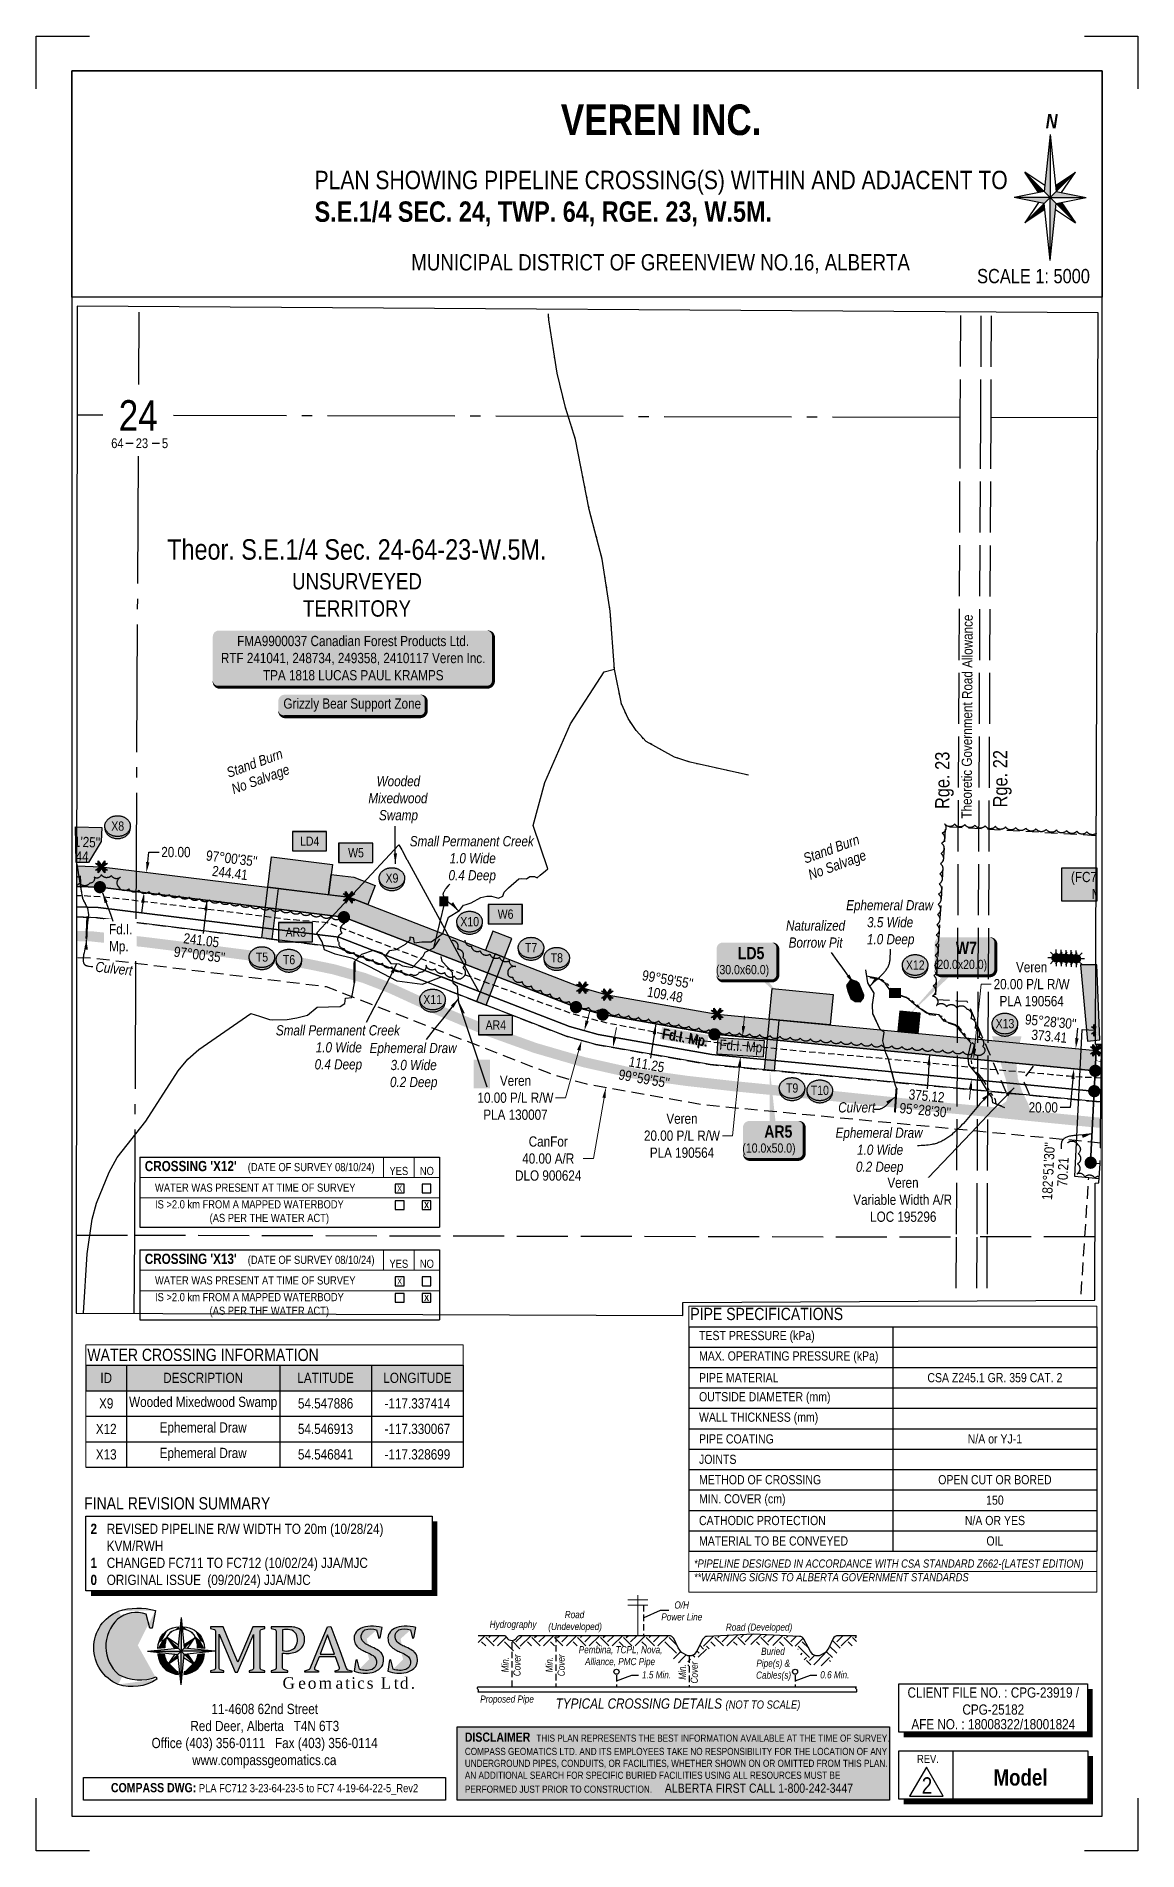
# Paper-space layout 'XING #4' of a CAD drawing. Extents: x -2321 to -1242, y 0 to 1778.
# The model-space entities are those that its viewports show. They can reach past a viewport. Long polylines and large blocks are cut down to what shows.
import ezdxf
from ezdxf.enums import TextEntityAlignment as Align

# ---------------------------------------------------------------- set-up
doc = ezdxf.new("R2010")
doc.units = 0
doc.header["$LTSCALE"] = 5
doc.header["$PDSIZE"] = 0.5
for name, pattern in [('0', [1, 1, 0]), ('foc-ACCESSROAD', [3.75, 2.5, -1.25]), ('foc-QUARTERLINE', [33, 25, -3, 2, -3]), ('foc-TIELINE', [1.875, 1.25, -0.625]), ('foc-TOPO-ephemeral', [6.25, 3.125, -0.625, 0.625, -0.625, 0.625, -0.625]), ('foc-UNSURVEYED', [12.5, 10, -2.5]), ('foc-WHEELTRACKS', [2, 0.4, -1.6]), ('UG_PIPE', [1.875, 1.25, -0.625])]:
    doc.linetypes.add(name, pattern=pattern)
doc.layers.get('Defpoints').update_dxf_attribs({"color": 9})
for name, color, linetype in [('10', 1, 'Continuous'), ('9', 3, 'Continuous'), ('AS-PIPE-UG', 44, 'UG_PIPE'), ('AS-ROADS', 254, 'Continuous'), ('AS-UNDERLAY-H', 141, 'Continuous'), ('AS-WILDLIFE-BLOCK', 131, 'Continuous'), ('C-AR', 13, 'foc-ACCESSROAD'), ('C-RW', 13, 'Continuous'), ('C-SYMBOL', 7, 'Continuous'), ('C-WS', 13, 'foc-ACCESSROAD'), ('C-WS-S', 8, 'Continuous'), ('CG-BORDER', 2, 'Continuous'), ('CG-LOGO', 7, 'Continuous'), ('CG-NORTH', 7, 'Continuous'), ('CG-NOTES', 7, 'Continuous'), ('D-TXT', 6, 'Continuous'), ('F-AR', 190, 'foc-ACCESSROAD'), ('L-BD', 7, 'Continuous'), ('L-BD1', 253, 'Continuous'), ('L-MON', 1, 'Continuous'), ('L-QSEC', 8, 'foc-QUARTERLINE'), ('L-ROAD-T', 7, 'Continuous'), ('L-SECLBL', 7, 'Continuous'), ('L-UNS-T', 3, 'Continuous'), ('L-USEC', 7, 'foc-UNSURVEYED'), ('P-CROSSINGS', 250, 'Continuous'), ('P-ELEVATION', 7, 'Continuous'), ('P-PROPOSED', 10, 'Continuous'), ('P-PROPOSED-H', 21, 'Continuous'), ('P-TEMP-BLOCKS', 250, 'Continuous'), ('P-TEMP-H', 41, 'Continuous'), ('P-TEMP_ACCESS ROAD', 46, 'Continuous'), ('P-TEMP_LOG DECK', 46, 'Continuous'), ('P-TEMP_WORKSPACE', 46, 'Continuous'), ('P-TXT', 4, 'Continuous'), ('S-1', 1, 'Continuous'), ('S-2', 2, 'Continuous'), ('T-BUSH', 110, '0'), ('T-CREEK', 160, 'Continuous'), ('T-DRAW', 143, 'foc-TOPO-ephemeral'), ('T-SLOPE', 48, 'Continuous'), ('T-TIE', 201, 'foc-TIELINE'), ('T-WATER', 160, 'Continuous'), ('T-WATER-H', 133, 'Continuous'), ('T-WATER-P3', 160, 'foc-WHEELTRACKS'), ('T-WATER-T', 170, 'Continuous'), ('WETLAND', 143, 'Continuous'), ('WETLAND-T', 146, 'Continuous')]:
    doc.layers.add(name, color=color, linetype=linetype)
for name, color, linetype, lineweight in [('AS-GENERAL', 48, 'Continuous', 18), ('C-AR-T', 13, 'Continuous', 9), ('C-RW-T', 13, 'Continuous', 9), ('F-AR-T', 190, 'Continuous', 9), ('T-TEXT', 48, 'Continuous', 18)]:
    doc.layers.add(name, color=color, linetype=linetype, lineweight=lineweight)
doc.layers.add('P-100m WELL BORE BUFFER', color=7, linetype='Continuous', true_color=0xf5ffd6)
doc.styles.add('0', font='ARIALN.TTF')
doc.styles.add('100L', font='ARIALN.TTF', dxfattribs={"height": 11})
doc.styles.add('175L', font='ARIALN.TTF', dxfattribs={"height": 20})
doc.styles.add('80', font='ARIALN.TTF', dxfattribs={"height": 10})
doc.styles.add('80CG', font='ARIALN.TTF', dxfattribs={"height": 10})
doc.styles.add('80L', font='ARIALN.TTF', dxfattribs={"height": 10})
doc.styles.add('80LS', font='ARIALNI.TTF', dxfattribs={"height": 10})
doc.styles.add('BOLD', font='ARIALNB.TTF')
doc.styles.add('Crossing', font='ARIALN.TTF', dxfattribs={"height": 10})
doc.styles.add('foc-LtypeFont', font='ARIALN.TTF', dxfattribs={"height": 7.35})
doc.styles.add('Legend', font='ARIALN.TTF')
doc.styles.add('SIMPLEX', font='ARIALN.TTF')
doc.styles.get("Standard").update_dxf_attribs({"font": 'ARIALN.TTF'})
doc.linetypes.add('foc-TOPO-flowdirection-NOLINE', pattern='A,0,[">",foc-LtypeFont,S=0.3,R=0,X=0,Y=-0.945],-20,[">",foc-LtypeFont,S=0.3,R=0,X=0,Y=-0.945],0', length=20)
doc.dimstyles.new('Compass 5 000', dxfattribs={"dimscale": 5, "dimtxt": 9, "dimasz": 2, "dimexe": 0.2, "dimexo": 0.0625, "dimgap": 0.5, "dimtad": 0, "dimtih": 1, "dimtoh": 1, "dimzin": 0, "dimdsep": 46, "dimtxsty": '80CG', "dimcen": 0.1, "dimse1": 1, "dimse2": 1, "dimclrd": 256, "dimclrt": 256, "dimaunit": 1, "dimadec": 4, "dimazin": 0, "dimtfac": 0.06, "dimtofl": 0, "dimtmove": 0, "dimatfit": 1, "dimfxl": 0.2, "dimtolj": 1, "dimtzin": 0, "dimlwd": -1, "dimarcsym": 0})

psp = doc.layouts.new('XING #4')

# ---------------------------------------------------------------- texts
at = {"style": '80L'}
for s, width, gutter_width, insert, char_height, attachment_point in [('\\pi269.16452;{\\fArial Narrow|b1|i0|c0|p34;\\H3.3333x;\\C14;VEREN INC.}\\P\\pi366.2952;\\P\\pi27.86205;{\\H2x;PLAN SHOWING PIPELINE CROSSING(S) WITHIN AND ADJACENT TO\\H0.11111x; \\P\\pi143.37333;\\fArial Narrow|b1|i0|c0|p34;\\H9.9999x;S.E.1/4 SEC. 24, TWP. 64, RGE. 23, W.5M.}\\P\\pi366.2952;\\P\\pi365.97665;{\\H0.22222x; \\P\\pi122.54015;\\H8.0001x;MUNICIPAL DISTRICT OF GREENVIEW NO.16, ALBERTA}', 732.59, 45, (-2076.3, 1711.2), 9, 1), ('SCALE 1: 5000', 109.905, 50, (-1288.6, 1550), 14, 3)]:
    psp.add_mtext_dynamic_manual_height_columns(s, width=width, gutter_width=gutter_width, heights=[0], dxfattribs=dict(at, insert=insert, char_height=char_height, attachment_point=attachment_point))
at = {"layer": 'CG-NOTES', "char_height": 10, "style": '80'}
for s, width, insert, attachment_point in [('{\\fArial Narrow|b1|i0|c0|p34;\\C14;2   }REVISED PIPELINE R/W WIDTH TO 20m (10/28/24) \\P     KVM/RWH {\\fArial Narrow|b1|i0|c0|p34;\\C14;\\P1   }CHANGED FC711 TO FC712{\\fArial Narrow|b1|i0|c0|p34;\\C14; }(10/02/24) JJA/MJC{\\fArial Narrow|b1|i0|c0|p34;\\C14; \\P0}   ORIGINAL ISSUE  (09/20/24) JJA/MJC ', 343.195, (-2268.1, 257.4), 7), ('CLIENT FILE NO. : CPG-23919 / CPG-25182', 184.776, (-1383.3, 146.6), 5), ('AFE NO. : 18008322/18001824', 184.866, (-1383.3, 123.9), 5)]:
    psp.add_mtext_dynamic_manual_height_columns(s, width=width, gutter_width=45, heights=[0], dxfattribs=dict(at, insert=insert, attachment_point=attachment_point))
at = {"layer": 'CG-NOTES', "attachment_point": 1, "style": '80'}
for s, insert, char_height, width in [('\\pi77.33221;11-4608 62nd Street\\P\\pi56.72512;Red Deer, Alberta   T4N 6T3\\P\\pi18.6726;Office (403) 356-0111   Fax (403) 356-0114\\P\\pi58.50547;www.compassgeomatics.ca', (-2226.9, 143.9), 10, 257.83), ('\\pi25.1503;{\\fArial Narrow|b1|i0|c0|p34;\\H1.125x;\\C14;COMPASS DWG:} PLA FC712 3-23-64-23-5 to FC7 4-19-64-22-5_Rev2', (-2273.2, 66.3), 8, 350.451)]:
    psp.add_mtext(s, dxfattribs=dict(at, insert=insert, char_height=char_height, width=width))
at = {"layer": 'L-MON', "insert": (-1652.4, 795.1), "char_height": 10, "attachment_point": 1, "rotation": 356.0103, "style": '80L'}
psp.add_mtext_dynamic_manual_height_columns('\\pi1.0618;Fd.I. Mp.', width=44.329, gutter_width=50, heights=[0], dxfattribs=at)

msp = doc.modelspace()

# ---------------------------------------------------------------- texts
at = {"layer": 'C-RW-T', "insert": (478826.313, 6044606.024), "char_height": 10, "attachment_point": 1, "style": '80L'}
msp.add_mtext_dynamic_manual_height_columns('\\pi44.05409;Veren\\P\\pi6.76555;(FC7) 4-19 (Surface)\\P\\pi27.15437;MSL 121492', width=117.81487, gutter_width=50, heights=[0], dxfattribs=at)
at = {"layer": 'C-SYMBOL', "color": 3, "style": '175L'}
msp.add_text('Theor. S.E.1/4 Sec. 24-64-23-W.5M.', height=19.9895, dxfattribs=at).set_placement((478133.151, 6044889.305), align=Align.BOTTOM_CENTER)
at = {"layer": 'D-TXT', "color": 3, "char_height": 14, "attachment_point": 1, "rotation": 90, "style": '80L'}
for s, width, insert in [('Rge. 23', 55.54791, (478699.939, 6044650.955)), ('Rge. 22', 55.46196, (478756.707, 6044652.552))]:
    msp.add_mtext_dynamic_manual_height_columns(s, width=width, gutter_width=47.5, heights=[0], dxfattribs=dict(at, insert=insert))
at = {"layer": 'L-BD', "style": '80L'}
for s, rotation, p in [("92°01'25''", 357.9768, (477834.289, 6044519.473)), ('241.05', 352.9901, (477980.694, 6044522.371)), ("97°00'35''", 352.9901, (477978.956, 6044508.235)), ('375.12', 354.5248, (478691.576, 6044369.885)), ("95°28'30''", 354.5248, (478690.217, 6044355.707))]:
    msp.add_text(s, height=9.9947, rotation=rotation, dxfattribs=at).set_placement(p, align=Align.MIDDLE)
at = {"layer": 'L-BD', "linetype": 'Continuous', "style": '80L'}
for s, height, rotation, p in [('111.25', 9.9947, 350.0019, (478417.167, 6044400.709)), ("99°59'55''", 9.9947, 350.0019, (478414.694, 6044386.682)), ("182°51'30''", 9.99475, 87.152, (478810.897, 6044296.066)), ('70.21', 9.9947, 87.152, (478825.121, 6044295.358))]:
    msp.add_text(s, height=height, rotation=rotation, dxfattribs=at).set_placement(p, align=Align.MIDDLE)
at = {"layer": 'L-BD1', "style": '80L'}
for s, rotation, p in [("92°01'25''", 357.9768, (477856.42, 6044618.995)), ('67.44', 357.9768, (477855.917, 6044604.761)), ("97°00'35''", 352.9901, (478010.517, 6044602.531)), ('244.41', 352.9901, (478008.779, 6044588.395)), ("99°59'55''", 350.0019, (478437.792, 6044483.927)), ('109.48', 350.0019, (478435.189, 6044469.162)), ("95°28'30''", 354.5248, (478813.19, 6044442.516)), ('373.41', 354.5248, (478811.831, 6044428.339))]:
    msp.add_text(s, height=9.9947, rotation=rotation, dxfattribs=at).set_placement(p, align=Align.MIDDLE)
at = {"layer": 'L-MON', "insert": (478433.136, 6044436.173), "char_height": 9.9947, "attachment_point": 1, "rotation": 350.00187, "style": '80L', "bg_fill": 1, "box_fill_scale": 1.1, "bg_fill_color": 51, "bg_fill_transparency": 0}
msp.add_mtext_dynamic_manual_height_columns('Fd.I. Mp.', width=44.30591, gutter_width=49.974, heights=[0], dxfattribs=at)
at = {"layer": 'L-ROAD-T', "style": '80L'}
msp.add_text('Theoretic Government Road Allowance', height=10, rotation=89.697783, dxfattribs=at).set_placement((478731.222, 6044741.535), align=Align.MIDDLE_CENTER)
at = {"layer": 'L-UNS-T', "color": 3, "insert": (478133.269, 6044860.686), "char_height": 16, "attachment_point": 5, "style": '80L'}
msp.add_mtext_dynamic_manual_height_columns('UNSURVEYED TERRITORY', width=126.41375, gutter_width=47.5, heights=[0], dxfattribs=at)
at = {"layer": 'T-TEXT', "char_height": 9.9947, "width": 59.00487, "attachment_point": 2, "rotation": 20, "style": '80LS'}
for insert in [(478031.203, 6044700.671), (478596.43, 6044616.606)]:
    msp.add_mtext('Stand Burn\\PNo Salvage', dxfattribs=dict(at, insert=insert))
at = {"layer": 'T-TEXT', "insert": (477868.547, 6044502.545), "char_height": 10, "attachment_point": 1, "rotation": 353.881838, "style": '80L'}
msp.add_mtext_dynamic_manual_height_columns('\\pi9.12917;{\\fArial Narrow|b0|i1|c0|p34;Culvert}', width=53.94728, gutter_width=50, heights=[0], dxfattribs=at)
at = {"layer": 'T-TEXT', "insert": (478595.763, 6044363.586), "char_height": 10, "attachment_point": 1, "style": '80L'}
msp.add_mtext_dynamic_manual_height_columns('\\pi9.12917;{\\fArial Narrow|b0|i1|c0|p34;Culvert}', width=53.94728, gutter_width=50, heights=[0], dxfattribs=at)
at = {"layer": 'T-WATER-T', "attachment_point": 1}
for s, width, insert, char_height, style in [('\\pi0.32609;Ephemeral Draw\\P\\pi20.94623;0.5 Wide\\P\\pi20.28492;0.2 Deep', 85.98255, (477768.456, 6044673.583), 9.99475, '80LS'), ('\\pi12.22372;Small Permanent Creek\\P\\pi51.28916;1.0 Wide\\P\\pi50.18469;0.4 Deep', 145.78211, (478172.805, 6044624.376), 9.99475, '80LS'), ('\\pi0.32609;{\\fArial Narrow|b0|i1|c0|p34;Ephemeral Draw\\P\\pi20.85419;3.5 Wide\\P\\pi20.72807;1.0 Deep}', 85.98255, (478612.39, 6044561.717), 9.99475, '80L'), ('\\pi-1.99976;{\\fArial Narrow|b0|i1|c0|p34;Naturalized\\P\\pi0.58551;Borrow Pit}', 53.94728, (478555.762, 6044541.728), 10, '80L'), ('\\pi12.22372;Small Permanent Creek\\P\\pi51.28916;1.0 Wide\\P\\pi50.18469;0.4 Deep', 145.78211, (478041.597, 6044439.093), 9.99475, '80LS'), ('\\pi3.90917;Ephemeral Draw\\P\\pi24.43728;3.0 Wide\\P\\pi23.868;0.2 Deep', 93.14872, (478141.75, 6044421.784), 9.99475, '80LS')]:
    msp.add_mtext_dynamic_manual_height_columns(s, width=width, gutter_width=50, heights=[0], dxfattribs=dict(at, insert=insert, char_height=char_height, style=style))
at = {"layer": 'WETLAND-T', "insert": (478144.115, 6044683.26), "char_height": 10, "width": 58.59932, "attachment_point": 1, "style": '80L'}
msp.add_mtext('\\pi8.40266;{\\fArial Narrow|b0|i1|c0|p34;Wooded \\P\\pi0.32626;Mixedwood\\P\\pi10.73213;Swamp}', dxfattribs=at)

# ---------------------------------------------------------------- blocks, each defined once
blk = doc.blocks.new('cg-north')
at = {"linetype": 'Continuous'}
for points in [[(-0.3, 62), (-6.2, 6), (-0.3, 0.1)], [(-25.2, 25), (-11.6, 4.9), (-6.2, 6)], [(24.6, 25), (5, 11.8), (5.6, 6)], [(-0.3, 0.1), (-35.5, 0.1), (-6.2, -5.8)], [(5.6, 6), (-0.3, 0.1), (34.9, 0.1)], [(5.6, -5.8), (-0.3, 0.1), (-0.3, -61.7)], [(-5.6, -11.5), (-6.2, -5.8), (-25.2, -24.8)], [(11, -4.7), (5.6, -5.8), (24.6, -24.8)]]:
    blk.add_hatch(color=14, dxfattribs=at).paths.add_polyline_path(points)
at = {"color": 14, "linetype": 'Continuous'}
for p, q in [((-0.3, 62), (-6.2, 6)), ((-0.3, 62), (-0.3, 0.1)), ((-0.3, 62), (5.6, 6)), ((-0.3, 0.1), (-25.2, 25)), ((-11.6, 4.9), (-25.2, 25)), ((-5.6, 11.8), (-25.2, 25)), ((-0.3, 0.1), (24.6, 25)), ((5, 11.8), (24.6, 25)), ((11, 4.9), (24.6, 25)), ((-6.2, 6), (-35.5, 0.1)), ((-0.3, 0.1), (-35.5, 0.1)), ((-6.2, -5.8), (-35.5, 0.1)), ((-0.3, 0.1), (-25.2, -24.8)), ((-0.3, 0.1), (24.6, -24.8)), ((-0.3, -61.7), (-0.3, 0.1)), ((-0.3, 0.1), (34.9, 0.1)), ((5.6, 6), (34.9, 0.1)), ((5.6, -5.8), (34.9, 0.1)), ((-11.6, -4.7), (-25.2, -24.8)), ((-5.6, -11.5), (-25.2, -24.8)), ((-0.3, -61.7), (-6.2, -5.8)), ((-0.3, -61.7), (5.6, -5.8)), ((5, -11.5), (24.6, -24.8)), ((10.9, -4.5), (11, -4.7)), ((11, -4.7), (24.6, -24.8))]:
    blk.add_line(p, q, dxfattribs=at)
at = {"color": 14, "linetype": 'Continuous', "insert": (-10.2, 82), "char_height": 14, "width": 22.782, "attachment_point": 1, "style": '80CG'}
blk.add_mtext('\\pi5.63716;{\\fArial Narrow|b1|i1|c0|p34;N}', dxfattribs=at)
blk = doc.blocks.new('*U423')
at = {"layer": 'Defpoints'}
for p, q in [((0, 1778), (52.2, 1778)), ((0, 1726.5), (0, 1778)), ((1027.2, 1778), (1079.5, 1778)), ((1079.5, 1778), (1079.5, 1726.5)), ((0, 0), (0, 51.5)), ((1079.5, 51.5), (1079.5, 0)), ((52.2, 0), (0, 0)), ((1079.5, 0), (1027.2, 0))]:
    blk.add_line(p, q, dxfattribs=at)
at = {"layer": 'S-1'}
for p, q in [((0, 1778), (0, 1778)), ((1079.5, 1778), (1079.5, 1778)), ((0, 0), (0, 0)), ((1079.5, 0), (1079.5, 0))]:
    blk.add_line(p, q, dxfattribs=at)
at = {"layer": 'S-2'}
blk.add_lwpolyline([(34.7, 34), (1044.7, 34), (1044.7, 1744), (34.7, 1744)], close=True, dxfattribs=at)
at = {"style": '80', "flags": 1}
blk.add_attdef('PAGENUMBER', (52.2, 51.5), '', height=10, rotation=90, dxfattribs=at)
blk = doc.blocks.new('c_logo')
h = blk.add_hatch(color=256)
edge = h.paths.add_edge_path()
edge.add_arc((-141.8, -18.9), 63, 74.1661, 107.5113, ccw=False)
edge.add_line((-124.6, 41.7), (-127.8, 24.4))
edge.add_line((-127.8, 24.4), (-129.9, 24.3))
edge.add_line((-129.9, 24.3), (-133.7, 38))
edge.add_arc((-143.5, 10.5), 29.1, 70.3832, 129.1598)
edge.add_arc((-136.2, 6.6), 36.9, 134.0613, 228.3206)
edge.add_arc((-139.8, 16.8), 43.2, 241.0325, 291.7344)
edge.add_line((-123.8, -23.3), (-123.3, -25.7))
edge.add_arc((-147.3, 10.4), 43.4, 251.5179, 303.5841, ccw=False)
edge.add_arc((-146.1, 5.2), 38.8, 112.1026, 247.4698, ccw=False)
h = blk.add_hatch(color=256)
edge = h.paths.add_edge_path()
edge.add_arc((-89, 1.8), 33.4, 166.6682, 175.6601, ccw=False)
edge.add_arc((-102.3, 5.6), 19.6, 121.6531, 168.6953, ccw=False)
edge.add_arc((-99.6, 0.9), 25, 95.0736, 121.1383, ccw=False)
edge.add_line((-101.8, 25.8), (-102.1, 23.3))
edge.add_arc((-99.9, 6.4), 17.1, 97.444, 127.0912)
edge.add_arc((-98.7, 8.4), 16.4, 134.7148, 171.0442)
edge.add_arc((-73.8, 3.2), 41.8, 169.3159, 177.5034)
edge.add_line((-115.5, 5), (-122.3, 4.3))
at = {"linetype": 'Continuous'}
for points in [[(-99.4, 34.7), (-102.5, 4.9), (-99.4, 1.7)], [(-99.4, 1.7), (-132.4, 1.7), (-102.5, -1.4)], [(-112.7, 15), (-105.6, 4.5), (-102.5, 4.9)], [(-96.3, 4.9), (-99.4, 1.7), (-66.4, 1.7)], [(-96.3, -1.4), (-99.4, 1.7), (-99.4, -31.3)], [(-86.1, 15), (-96.6, 7.9), (-96.3, 4.9)], [(-102.2, -4.5), (-102.5, -1.4), (-112.7, -11.6)], [(-93.2, -1.1), (-96.3, -1.4), (-86.1, -11.6)]]:
    blk.add_hatch(color=14, dxfattribs=at).paths.add_polyline_path(points)
h = blk.add_hatch(color=256)
edge = h.paths.add_edge_path()
edge.add_arc((-99.1, 0.9), 25, 58.8617, 85.0803, ccw=False)
edge.add_arc((-96.4, 5.6), 19.6, 11.3047, 58.3469, ccw=False)
edge.add_arc((-109.7, 1.8), 33.4, 4.3278, 13.3318, ccw=False)
edge.add_line((-76.4, 4.3), (-83.2, 5))
edge.add_arc((-124.9, 3.2), 41.8, 2.487, 10.6841)
edge.add_arc((-100.1, 8.4), 16.4, 8.9558, 45.2852)
edge.add_arc((-98.8, 6.4), 17.1, 52.9088, 82.7833)
edge.add_line((-96.7, 23.3), (-97, 25.8))
h = blk.add_hatch(color=256)
edge = h.paths.add_edge_path()
edge.add_line((-48.6, 2.5), (-58.3, 25.6))
edge.add_line((-58.3, 25.6), (-70.6, 25.6))
edge.add_line((-70.6, 25.6), (-70.6, 24.2))
edge.add_line((-70.6, 24.2), (-66.8, 23))
edge.add_arc((-67.2, 21.6), 1.5, 0, 72.6157, ccw=False)
edge.add_line((-65.7, 21.6), (-65.7, 2.5))
edge.add_line((-65.7, 2.5), (-65.7, -14.9))
edge.add_arc((-67.2, -14.9), 1.5, -73.424, 0, ccw=False)
edge.add_line((-66.8, -16.3), (-70.5, -17.4))
edge.add_line((-70.5, -17.4), (-70.5, -18.9))
edge.add_line((-70.5, -18.9), (-57.6, -18.9))
edge.add_line((-57.6, -18.9), (-57.6, -17.5))
edge.add_line((-57.6, -17.5), (-61.1, -16.4))
edge.add_arc((-60.6, -15), 1.5, 180, 252.4646, ccw=False)
edge.add_line((-62.1, -15), (-62.1, 2.5))
edge.add_line((-62.1, 2.5), (-62.1, 18.4))
edge.add_line((-62.1, 18.4), (-46.4, -18.9))
edge.add_line((-46.4, -18.9), (-44.1, -18.9))
edge.add_line((-44.1, -18.9), (-35, 2.5))
edge.add_line((-35, 2.5), (-28.3, 18.3))
edge.add_line((-28.3, 18.3), (-28.3, 2.5))
edge.add_line((-28.3, 2.5), (-28.3, -15))
edge.add_arc((-29.8, -15), 1.5, -73.424, 0, ccw=False)
edge.add_line((-29.4, -16.4), (-32.7, -17.4))
edge.add_line((-32.7, -17.4), (-32.7, -18.9))
edge.add_line((-32.7, -18.9), (-17.3, -18.9))
edge.add_line((-17.3, -18.9), (-17.3, -17.5))
edge.add_line((-17.3, -17.5), (-21, -16.3))
edge.add_arc((-20.5, -14.9), 1.5, 180, 252.4646, ccw=False)
edge.add_line((-22, -14.9), (-22, 2.5))
edge.add_line((-22, 2.5), (-22, 21.7))
edge.add_arc((-20.5, 21.7), 1.5, 107.3843, 180, ccw=False)
edge.add_line((-21, 23.1), (-17.4, 24.2))
edge.add_line((-17.4, 24.2), (-17.4, 25.6))
edge.add_line((-17.4, 25.6), (-29.1, 25.6))
edge.add_line((-29.1, 25.6), (-38.8, 2.5))
edge.add_line((-38.8, 2.5), (-43.7, -9.1))
edge.add_line((-43.7, -9.1), (-48.6, 2.5))
h = blk.add_hatch(color=256)
h.paths.add_polyline_path([(7.6, 25.6), (-11.1, 25.6), (-11.1, 24.2), (-7.3, 23, -0.326805), (-6.3, 21.6), (-6.3, -14.9, -0.331803), (-7.4, -16.3), (-11.1, -17.4), (-11.1, -18.9), (5.3, -18.9), (5.3, -17.5), (1, -16.2, -0.327162), (0, -14.7), (0, 0, 0.135693), (12.6, 1, 0.518306), (18.8, 21.8, 0.201798)])
h.paths.add_polyline_path([(0, 22.9, -0.05909), (7.3, 22.8, -0.236459), (13.3, 18.7, -0.297964), (11.9, 5.1, -0.269959), (0.5, 2.5, -0.011455), (0, 2.6)], flags=16)
h = blk.add_hatch(color=256)
h.paths.add_polyline_path([(47.4, 26.1), (44.1, 25.8), (34.4, 2.5), (27.1, -15, -0.225541), (25.7, -16.2), (21.8, -17.4), (21.8, -18.9), (34.7, -18.9), (35.3, -18.9), (35.3, -17.5), (32.4, -16.6, -0.43446), (31.4, -14.6), (35.8, -3.6), (51.8, -3.6), (55.7, -14.5, -0.430441), (54.7, -16.5), (51.5, -17.4), (51.5, -18.9), (67.8, -18.9), (67.8, -17.5), (63.9, -16.3, -0.232291), (62.4, -14.9), (56.1, 2.5)])
h.paths.add_polyline_path([(44.1, 17.7), (49.6, 2.5), (50.9, -1.1), (36.8, -1.1), (38.2, 2.5)], flags=16)
h = blk.add_hatch(color=256)
edge = h.paths.add_edge_path()
edge.add_arc((103.3, 50.8), 54.1, 243.1997, 248.1345)
edge.add_arc((69.9, -30.2), 33.5, 55.7647, 66.7239, ccw=False)
edge.add_arc((84.5, -9), 7.7, -65.6478, 57.1428, ccw=False)
edge.add_arc((81.8, 0.7), 17.7, 248.3428, 289.4425, ccw=False)
edge.add_line((75.3, -15.8), (73.1, -6.7))
edge.add_line((73.1, -6.7), (71.7, -6.9))
edge.add_line((71.7, -6.9), (70.1, -17.8))
edge.add_arc((81.2, 14.2), 33.9, 250.8905, 281.4155)
edge.add_arc((84.6, -3.1), 16.2, 281.7683, 321.9948)
edge.add_arc((87.3, -7), 11.8, 328.8789, 398.35)
edge.add_arc((79.7, -17.6), 24.7, 46.7096, 54.4302)
edge.add_arc((79.7, -17.6), 24.7, 54.4302, 70.3091)
edge.add_arc((139.4, 119.6), 125, 243.6166, 245.7228, ccw=False)
edge.add_arc((89.5, 20.6), 14.2, 223.2297, 246.3738, ccw=False)
edge.add_arc((84.7, 16.1), 7.62, 121.2723, 223.353, ccw=False)
edge.add_arc((86.6, 7.5), 16.2, 69.6826, 111.1397, ccw=False)
edge.add_line((92.2, 22.7), (94.3, 14.7))
edge.add_line((94.3, 14.7), (95.6, 14.9))
edge.add_line((95.6, 14.9), (97.6, 24.9))
edge.add_arc((87.2, -14.4), 40.7, 75.2956, 91.6843)
edge.add_arc((86, 5.6), 20.7, 89.7518, 117.221)
edge.add_arc((80.5, 14.4), 10.4, 112.8657, 186.9967)
edge.add_arc((81.9, 14.2), 11.8, 185.0082, 240.0685)
edge.add_arc((103.3, 50.8), 54.1, 239.829, 243.1997)
h = blk.add_hatch(color=256)
edge = h.paths.add_edge_path()
edge.add_arc((136.5, 50.8), 54.1, 243.1997, 248.1345)
edge.add_arc((103.1, -30.2), 33.5, 55.7647, 66.7239, ccw=False)
edge.add_arc((117.7, -9), 7.7, -65.6478, 57.1428, ccw=False)
edge.add_arc((115, 0.7), 17.7, 248.3428, 289.4425, ccw=False)
edge.add_line((108.5, -15.8), (106.3, -6.7))
edge.add_line((106.3, -6.7), (104.8, -6.9))
edge.add_line((104.8, -6.9), (103.3, -17.8))
edge.add_arc((114.4, 14.2), 33.9, 250.8905, 281.4155)
edge.add_arc((117.8, -3.1), 16.2, 281.7683, 321.9948)
edge.add_arc((120.5, -7), 11.8, 328.8789, 398.35)
edge.add_arc((112.8, -17.6), 24.7, 46.7096, 54.4302)
edge.add_arc((112.8, -17.6), 24.7, 54.4302, 70.3091)
edge.add_arc((172.5, 119.6), 125, 243.6166, 245.7228, ccw=False)
edge.add_arc((122.7, 20.6), 14.2, 223.2297, 246.3738, ccw=False)
edge.add_arc((117.9, 16.1), 7.62, 121.2723, 223.353, ccw=False)
edge.add_arc((119.8, 7.5), 16.2, 69.6826, 111.1397, ccw=False)
edge.add_line((125.4, 22.7), (127.5, 14.7))
edge.add_line((127.5, 14.7), (128.8, 14.9))
edge.add_line((128.8, 14.9), (130.8, 24.9))
edge.add_arc((120.4, -14.4), 40.7, 75.2956, 91.6843)
edge.add_arc((119.2, 5.6), 20.7, 89.7518, 117.221)
edge.add_arc((113.7, 14.4), 10.4, 112.8657, 186.9967)
edge.add_arc((115.1, 14.2), 11.8, 185.0082, 240.0685)
edge.add_arc((136.5, 50.8), 54.1, 239.829, 243.1997)
h = blk.add_hatch(color=256)
edge = h.paths.add_edge_path()
edge.add_arc((-89, 3), 33.4, 186.7164, 193.3318)
edge.add_arc((-102.3, -0.8), 19.6, 191.3047, 238.3469)
edge.add_arc((-99.6, 3.9), 25, 238.8617, 264.5936)
edge.add_line((-102, -21), (-102.2, -18.5))
edge.add_arc((-99.9, -1.6), 17.1, 232.9088, 262.0641, ccw=False)
edge.add_arc((-98.7, -3.6), 16.4, 188.9558, 225.2852, ccw=False)
edge.add_arc((-73.8, 1.6), 41.8, 184.3813, 190.6841, ccw=False)
edge.add_line((-115.5, -1.6), (-122.2, -0.9))
h = blk.add_hatch(color=256)
edge = h.paths.add_edge_path()
edge.add_arc((-124.9, 1.6), 41.8, 349.3159, 355.6284, ccw=False)
edge.add_arc((-100.1, -3.6), 16.4, 314.7148, 351.0442, ccw=False)
edge.add_arc((-98.8, -1.6), 17.1, 277.7082, 307.0912, ccw=False)
edge.add_line((-96.5, -18.5), (-96.8, -21))
edge.add_arc((-99.1, 3.9), 25, 275.2524, 301.1383)
edge.add_arc((-96.4, -0.8), 19.6, 301.6531, 348.6953)
edge.add_arc((-109.7, 3), 33.4, 346.6682, 353.2958)
edge.add_line((-76.6, -0.9), (-83.3, -1.6))
at = {"color": 14, "linetype": 'Continuous'}
for p, q in [((-99.4, 34.7), (-102.5, 4.9)), ((-99.4, 34.7), (-99.4, 1.7)), ((-99.4, 34.7), (-96.3, 4.9)), ((-132.4, 1.7), (-102.5, 4.9)), ((-132.4, 1.7), (-102.5, -1.4)), ((-132.4, 1.7), (-99.4, 1.7)), ((-99.4, 1.7), (-112.7, 15)), ((-105.6, 4.5), (-112.7, 15)), ((-102.2, 7.9), (-112.7, 15)), ((-99.4, 1.7), (-112.7, -11.6)), ((-99.4, 1.7), (-86.1, 15)), ((-66.4, 1.7), (-99.4, 1.7)), ((-99.4, 1.7), (-86.1, -11.6)), ((-99.4, -31.3), (-99.4, 1.7)), ((-96.6, 7.9), (-86.1, 15)), ((-66.4, 1.7), (-96.3, 4.9)), ((-66.4, 1.7), (-96.3, -1.4)), ((-93.2, 4.5), (-86.1, 15)), ((-105.6, -1.1), (-112.7, -11.6)), ((-102.2, -4.5), (-112.7, -11.6)), ((-99.4, -31.3), (-102.5, -1.4)), ((-99.4, -31.3), (-96.3, -1.4)), ((-96.6, -4.5), (-86.1, -11.6)), ((-93.2, -1.1), (-86.1, -11.6))]:
    blk.add_line(p, q, dxfattribs=at)
at = {"flags": 128}
for points in [[(-160.8, 41.1, -0.146532), (-124.6, 41.7), (-127.8, 24.4), (-129.9, 24.3), (-133.7, 38, 0.262236), (-161.9, 33.1, 0.436158), (-160.8, -21, 0.22491), (-123.8, -23.3), (-123.3, -25.7, -0.231173), (-161, -30.7, -0.670499)], [(-122.3, 4.3, -0.039254), (-121.5, 9.5, -0.208192), (-112.6, 22.3, -0.114221), (-101.8, 25.8), (-102.1, 23.3, 0.130087), (-110.2, 20, 0.159858), (-114.8, 10.9, 0.03574), (-115.5, 5)], [(-97, 25.8, -0.114902), (-86.2, 22.3, -0.208192), (-77.2, 9.5, -0.039307), (-76.4, 4.3), (-83.2, 5, 0.035782), (-83.9, 10.9, 0.159858), (-88.5, 20, 0.131095), (-96.7, 23.3)], [(-48.6, 2.5), (-58.3, 25.6), (-70.6, 25.6), (-70.6, 24.2), (-66.8, 23, -0.327892), (-65.7, 21.6), (-65.7, 2.5), (-65.7, -14.9, -0.331803), (-66.8, -16.3), (-70.5, -17.4), (-70.5, -18.9), (-57.6, -18.9), (-57.6, -17.5), (-61.1, -16.4, -0.327162), (-62.1, -15), (-62.1, 2.5), (-62.1, 18.4), (-46.4, -18.9), (-44.1, -18.9), (-35, 2.5), (-28.3, 18.3), (-28.3, 2.5), (-28.3, -15, -0.331803), (-29.4, -16.4), (-32.7, -17.4), (-32.7, -18.9), (-17.3, -18.9), (-17.3, -17.5), (-21, -16.3, -0.327162), (-22, -14.9), (-22, 2.5), (-22, 21.7, -0.327892), (-21, 23.1), (-17.4, 24.2), (-17.4, 25.6), (-29.1, 25.6), (-38.8, 2.5), (-43.7, -9.1)], [(78.9, 2.5, 0.021535), (83.1, 0.5, -0.047855), (88.7, -2.5, -0.593701), (87.7, -16, -0.181278), (75.3, -15.8), (73.1, -6.7), (71.7, -6.9), (70.1, -17.8, 0.133984), (87.9, -19, 0.177346), (97.4, -13.1, 0.312763), (96.6, 0.4, 0.0337), (94, 2.5, 0.069396), (88, 5.6, -0.00919), (83.8, 7.6, -0.10133), (79.2, 10.9, -0.477408), (80.8, 22.6, -0.18289), (92.2, 22.7), (94.3, 14.7), (95.6, 14.9), (97.6, 24.9, 0.071631), (86.1, 26.3, 0.120434), (76.5, 24, 0.335231), (70.2, 13.1, 0.244978), (76.1, 4, 0.014709)], [(112.1, 2.5, 0.021535), (116.3, 0.5, -0.047855), (121.9, -2.5, -0.593701), (120.9, -16, -0.181278), (108.5, -15.8), (106.3, -6.7), (104.8, -6.9), (103.3, -17.8, 0.133984), (121.1, -19, 0.177346), (130.6, -13.1, 0.312763), (129.8, 0.4, 0.0337), (127.2, 2.5, 0.069396), (121.2, 5.6, -0.00919), (117, 7.6, -0.10133), (112.4, 10.9, -0.477408), (113.9, 22.6, -0.18289), (125.4, 22.7), (127.5, 14.7), (128.8, 14.9), (130.8, 24.9, 0.071631), (119.2, 26.3, 0.120434), (109.7, 24, 0.335231), (103.4, 13.1, 0.244978), (109.3, 4, 0.014709)], [(-122.2, -0.9, 0.028873), (-121.5, -4.7, 0.208192), (-112.6, -17.5, 0.11275), (-102, -21), (-102.2, -18.5, -0.127905), (-110.2, -15.2, -0.159858), (-114.8, -6.1, -0.027508), (-115.5, -1.6)], [(-83.3, -1.6, -0.02755), (-83.9, -6.1, -0.159858), (-88.5, -15.2, -0.128915), (-96.5, -18.5), (-96.8, -21, 0.113431), (-86.2, -17.5, 0.208192), (-77.2, -4.7, 0.028926), (-76.6, -0.9)]]:
    blk.add_lwpolyline(points, format="xyb", close=True, dxfattribs=at)
for points in [[(-11.1, -18.9), (5.3, -18.9), (5.3, -17.5), (1, -16.2, -0.327162), (0, -14.7), (0, 0, 0.135693), (12.6, 1, 0.518306), (18.8, 21.8, 0.201798), (7.6, 25.6), (-11.1, 25.6), (-11.1, 24.2), (-7.3, 23, -0.326805), (-6.3, 21.6), (-6.3, -14.9, -0.331803), (-7.4, -16.3), (-11.1, -17.4), (-11.1, -18.9), (1.8, -18.9)], [(0.5, 2.5, 0.269959), (11.9, 5.1, 0.297964), (13.3, 18.7, 0.236459), (7.3, 22.8, 0.05909), (0, 22.9), (0, 2.6, 0.011455), (0.5, 2.5, 0.011455)], [(34.7, -18.9), (21.8, -18.9), (21.8, -17.4), (25.7, -16.2, 0.225541), (27.1, -15), (34.4, 2.5), (44.1, 25.8), (47.4, 26.1), (56.1, 2.5), (62.4, -14.9, 0.232291), (63.9, -16.3), (67.8, -17.5), (67.8, -18.9), (51.5, -18.9), (51.5, -17.4), (54.7, -16.5, 0.430441), (55.7, -14.5), (51.8, -3.6), (35.8, -3.6), (31.4, -14.6, 0.43446), (32.4, -16.6), (35.3, -17.5), (35.3, -18.9), (21.8, -18.9)]]:
    blk.add_lwpolyline(points, format="xyb", dxfattribs=at)
blk.add_lwpolyline([(50.9, -1.1), (49.6, 2.5), (44.1, 17.7), (38.2, 2.5), (36.8, -1.1)], close=True, dxfattribs=at)
at = {"insert": (0, -23.7), "char_height": 11.25, "width": 132.416, "attachment_point": 1, "style": '80CG'}
blk.add_mtext('{\\fBook Antiqua|b0|i0|c0|p18;\\T1.25;Geomatics Ltd.}', dxfattribs=at)
blk = doc.blocks.new('*U424')
at = {"layer": 'CG-NOTES'}
h = blk.add_hatch(dxfattribs=at)
h.set_pattern_fill('EARTH', color=256, scale=2.5, angle=45)
h.set_pattern_definition([(45, (-342.701, 88.198), (2e-15, 22.45064), [15.875, -15.875]), (45, (-346.91, 92.408), (2e-15, 22.45064), [15.875, -15.875]), (45, (-351.12, 96.617), (2e-15, 22.45064), [15.875, -15.875]), (135, (-351.12, 99.424), (-22.45064, 2e-15), [15.875, -15.875]), (135, (-346.91, 103.633), (-22.45064, 2e-15), [15.875, -15.875]), (135, (-342.701, 107.843), (-22.45064, 2e-15), [15.875, -15.875])])
edge = h.paths.add_edge_path()
edge.add_line((15.1, 1.3), (15.1, 3.7))
edge.add_line((15.1, 3.7), (22.6, 3.7))
edge.add_line((22.6, 3.7), (22.6, -1.3))
edge.add_line((22.6, -1.3), (25.5, -1.3))
edge.add_line((25.5, -1.3), (25.5, 7.1))
edge.add_line((25.5, 7.1), (34.7, 7.1))
edge.add_line((34.7, 7.1), (34.7, 1.6))
edge.add_line((34.7, 1.6), (35.1, 1.8))
edge.add_line((35.1, 1.8), (39.6, 7.4))
edge.add_line((39.6, 7.4), (45, 17.7))
edge.add_line((45, 17.7), (87, 19.7))
edge.add_line((87, 19.7), (129, 17.7))
edge.add_line((129, 17.7), (134.5, 7.4))
edge.add_line((134.5, 7.4), (139, 1.8))
edge.add_line((139, 1.8), (146, -1.3))
edge.add_line((146, -1.3), (153.7, -1.3))
edge.add_line((153.7, -1.3), (164.1, 3.9))
edge.add_line((164.1, 3.9), (169.5, 11.1))
edge.add_line((169.5, 11.1), (172.9, 18.3))
edge.add_line((172.9, 18.3), (188, 18.3))
edge.add_line((188, 18.3), (188, 28.3))
edge.add_line((188, 28.3), (169.7, 28.3))
edge.add_arc((169.7, 23.3), 5, 90, 154.7868)
edge.add_line((165.2, 25.5), (160.9, 16.3))
edge.add_line((160.9, 16.3), (157.5, 11.8))
edge.add_line((157.5, 11.8), (151.3, 8.7))
edge.add_line((151.3, 8.7), (148.2, 8.7))
edge.add_line((148.2, 8.7), (145.3, 10))
edge.add_line((145.3, 10), (142.9, 12.9))
edge.add_line((142.9, 12.9), (136.5, 24.9))
edge.add_arc((132.1, 22.6), 5, 27.9925, 87.3009)
edge.add_line((132.3, 27.6), (87, 29.7))
edge.add_line((87, 29.7), (41.7, 27.6))
edge.add_arc((42, 22.6), 5, 92.6991, 152.0075)
edge.add_line((37.6, 24.9), (31.2, 12.9))
edge.add_line((31.2, 12.9), (28.8, 10))
edge.add_line((28.8, 10), (25.9, 8.7))
edge.add_line((25.9, 8.7), (22.7, 8.7))
edge.add_line((22.7, 8.7), (16.6, 11.8))
edge.add_line((16.6, 11.8), (13.2, 16.3))
edge.add_line((13.2, 16.3), (8.9, 25.5))
edge.add_arc((4.4, 23.3), 5, 25.2132, 90)
edge.add_line((4.4, 28.3), (-141.6, 28.3))
edge.add_arc((-141.6, 24.3), 4, 90, 153.6122)
edge.add_arc((-149.7, 28.3), 5, 206.3878, 333.6122, ccw=False)
edge.add_arc((-157.8, 24.3), 4, 26.3878, 90)
edge.add_line((-157.8, 28.3), (-182.8, 28.3))
edge.add_line((-182.8, 28.3), (-182.8, 18.3))
edge.add_line((-182.8, 18.3), (-160.9, 18.3))
edge.add_arc((-149.7, 28.3), 15, 221.8103, 318.1897)
edge.add_line((-138.5, 18.3), (1.2, 18.3))
edge.add_line((1.2, 18.3), (4.6, 11.1))
edge.add_line((4.6, 11.1), (10, 3.9))
edge.add_line((10, 3.9), (15.1, 1.3))
at = {"flags": 128}
for points in [[(-183, -26.7, 0.098196), (-182.5, -25.8, 0.115025), (-182.5, -25, 0.189102), (-183, -24.2, -0.189102), (-183.5, -23.3, -0.115025), (-183.4, -22.5, -0.098196), (-183, -21.7)], [(188, -26.7, 0.098196), (188.4, -25.8, 0.115025), (188.5, -25, 0.189102), (188, -24.2, -0.189102), (187.5, -23.3, -0.115025), (187.5, -22.5, -0.098196), (188, -21.7)]]:
    blk.add_lwpolyline(points, format="xyb", dxfattribs=at)
at = {"layer": 'CG-NOTES', "const_width": 1, "flags": 128}
for points in [[(-36.3, 63.3), (-16.3, 63.3)], [(-36.3, 58.3), (-16.3, 58.3)], [(-26.3, 28.3), (-26.3, 68.3)]]:
    blk.add_lwpolyline(points, dxfattribs=at)
at = {"layer": 'CG-NOTES', "flags": 128}
for points in [[(-20.2, 46.1), (-3.9, 53.2), (4, 53.2)], [(-47.2, -16), (-32.1, -10.3), (-25.7, -10.3)], [(127.8, -16), (143, -10.3), (149.3, -10.3)], [(-183, -21.7), (188, -21.7)], [(-183, -26.7), (188, -26.7)]]:
    blk.add_lwpolyline(points, dxfattribs=at)
blk.add_lwpolyline([(188, 28.3), (169.7, 28.3, 0.290464), (165.2, 25.5), (160.9, 16.3), (157.5, 11.8), (151.3, 8.7), (148.2, 8.7), (145.3, 10), (142.9, 12.9), (136.5, 24.9, 0.264717), (132.3, 27.6), (87, 29.7), (41.7, 27.6, 0.264717), (37.6, 24.9), (31.2, 12.9), (28.8, 10), (25.9, 8.7), (22.7, 8.7), (16.6, 11.8), (13.2, 16.3), (8.9, 25.5, 0.290464), (4.4, 28.3), (-141.6, 28.3, 0.284915), (-145.2, 26.1, -0.620174), (-154.2, 26.1, 0.284915), (-157.8, 28.3), (-182.8, 28.3)], format="xyb", dxfattribs=at)
at = {"layer": 'CG-NOTES'}
for centre in [(-47.2, -7), (127.8, -7)]:
    blk.add_circle(centre, 2.5, dxfattribs=at)
at = {"layer": 'T-TIE'}
for p, q in [((-20.8, 58.3), (-20.8, 28.3)), ((-149.8, 22), (-149.8, -21.7)), ((-106.5, 28.3), (-106.5, -21.7)), ((23.9, 7.9), (23.9, -21.7)), ((-47.2, -10.3), (-47.2, -21.7)), ((127.8, -10.3), (127.8, -21.7))]:
    blk.add_line(p, q, dxfattribs=at)
at = {"layer": 'CG-NOTES', "attachment_point": 1}
for s, width, gutter_width, insert, char_height, style in [('\\pi13.10151;{\\fArial Narrow|b0|i1|c0|p34;O/H\\P\\pi0.22838;Power Line}', 39.983, 47.5, (-3.5, 61.9), 7, '80'), ('\\pi0.20212;{\\fArial Narrow|b0|i1|c0|p34;Hydrography}', 46.463, 47.5, (-171.7, 43), 7, '80'), ('\\pi16.51556;{\\fArial Narrow|b0|i1|c0|p34;Road\\P\\pi0.37402;(Undeveloped)}', 52.202, 47.5, (-114.4, 52.5), 7, '80'), ('\\pi8.62598;{\\fArial Narrow|b0|i1|c0|p34;Road (Developed)}', 81.474, 47.5, (51.4, 40.2), 7, '80'), ('\\pi0.22838;{\\fArial Narrow|b0|i1|c0|p34;Pembina, TCPL, Nova,\\P\\pi6.41665;Alliance, PMC Pipe}', 81.267, 47.5, (-84.4, 18.1), 7, '80'), ('\\pi8.66471;{\\fArial Narrow|b0|i1|c0|p34;Buried \\P\\pi4.04261;Pipe(s) &\\P\\pi3.71553;Cables(s)}', 40.55, 47.5, (85.9, 16.5), 7, '80'), ('\\pi0.62947;{\\fArial Narrow|b0|i1|c0|p34;1.5 Min.}', 27.803, 47.5, (-22.8, -6.5), 7, '80'), ('\\pi0.31911;{\\fArial Narrow|b0|i1|c0|p34;0.6 Min.}', 27.803, 47.5, (152.2, -6.5), 7, '80'), ('\\pi0.22838;{\\fArial Narrow|b0|i1|c0|p34;Proposed Pipe}', 52.475, 47.5, (-181, -30.3), 7, '80'), ('\\pi1.9472;{\\fArial Narrow|b0|i1|c0|p34;\\H0.90909x;TYPICAL CROSSING DETAILS\\H1.1x; \\H0.72727x;(NOT TO SCALE)}', 241.785, 55, (-108.7, -33.2), 11, '100L')]:
    blk.add_mtext_dynamic_manual_height_columns(s, width=width, gutter_width=gutter_width, heights=[0], dxfattribs=dict(at, insert=insert, char_height=char_height, style=style))
at = {"layer": 'CG-NOTES', "char_height": 7, "attachment_point": 1, "rotation": 90, "style": '80'}
for insert in [(-159.9, -11.8), (-116.6, -11.8), (13.8, -18.9)]:
    blk.add_mtext_dynamic_manual_height_columns('\\pi4.09366;{\\fArial Narrow|b0|i1|c0|p34;Min.\\P\\pi0.39789;Cover}', width=22.154, gutter_width=47.5, heights=[0], dxfattribs=dict(at, insert=insert))
blk = doc.blocks.new('*T440')
at = {"layer": 'CG-NOTES', "color": 0, "lineweight": -2, "transparency": 16777216}
for p, q in [((0, -20), (200, -20)), ((0, -20), (0, -240)), ((200, -20), (200, -240)), ((400, -20), (400, -240)), ((0, -40), (400, -40)), ((0, -60), (400, -60)), ((0, -80), (400, -80)), ((0, -100), (400, -100)), ((0, -120), (400, -120)), ((0, -140), (400, -140)), ((0, -160), (400, -160)), ((0, -180), (400, -180)), ((0, -200), (400, -200)), ((0, -220), (400, -220)), ((0, -240), (400, -240))]:
    blk.add_line(p, q, dxfattribs=at)
at = {"layer": 'CG-NOTES', "color": 0, "linetype": 'ByBlock', "lineweight": -2, "transparency": 16777216}
blk.add_line((200, -20), (400, -20), dxfattribs=at)
at = {"layer": 'Defpoints', "color": 8, "linetype": 'ByBlock', "lineweight": 0, "transparency": 16777216}
for p, q in [((0, 0), (400, 0)), ((0, 0), (0, -20)), ((400, 0), (400, -20)), ((0, -240), (0, -280)), ((400, -240), (400, -280)), ((0, -260), (400, -260)), ((0, -280), (400, -280))]:
    blk.add_line(p, q, dxfattribs=at)
at = {"layer": 'CG-NOTES', "color": 0, "transparency": 16777216}
for s, insert, char_height, width, attachment_point in [('{\\C14;PIPE SPECIFICATIONS}', (1.5, -1.5), 12, 397, 1), ('TEST PRESSURE (kPa)', (10, -30), 9, 180, 4), ('MAX. OPERATING PRESSURE (kPa)', (10, -50), 9, 180, 4), ('PIPE MATERIAL', (10, -70), 9, 180, 4), ('OUTSIDE DIAMETER (mm)', (10, -90), 9, 180, 4), ('WALL THICKNESS (mm)', (10, -110), 9, 180, 4), ('PIPE COATING', (10, -130), 9, 180, 4), ('JOINTS', (10, -150), 9, 180, 4), ('METHOD OF CROSSING', (10, -170), 9, 180, 4), ('MIN. COVER (cm)', (10, -190), 9, 180, 4), ('CATHODIC PROTECTION', (10, -210), 9, 180, 4), ('MATERIAL TO BE CONVEYED', (10, -230), 9, 180, 4), ('{\\fArial Narrow|b0|i1|c0|p34;*PIPELINE DESIGNED IN ACCORDANCE WITH CSA STANDARD Z662-(LATEST EDITION)}', (5, -258.5), 8, 390, 7), ('{\\fArial Narrow|b0|i1|c0|p34;**WARNING SIGNS TO ALBERTA GOVERNMENT STANDARDS}', (5, -261.5), 8, 390, 1)]:
    blk.add_mtext(s, dxfattribs=dict(at, insert=insert, char_height=char_height, width=width, attachment_point=attachment_point))
at = {"layer": 'CG-NOTES', "color": 255, "transparency": 16777216, "char_height": 9, "width": 197, "attachment_point": 5}
for s, insert in [('CSA Z245.1 GR. 359 CAT. 2', (300, -70)), ('N/A or YJ-1', (300, -130)), ('OPEN CUT OR BORED', (300, -170)), ('150', (300, -190)), ('N/A OR YES', (300, -210)), ('OIL', (300, -230))]:
    blk.add_mtext(s, dxfattribs=dict(at, insert=insert))
blk = doc.blocks.new('blk_rev_page')
blk.add_line((-56.6, 26), (-56.6, -21.3))
at = {"color": 5, "flags": 128}
blk.add_lwpolyline([(-82.4, 10.1), (-98.9, -18.5), (-65.9, -18.5)], close=True, dxfattribs=at)
at = {"layer": 'CG-NOTES', "flags": 128}
blk.add_lwpolyline([(-109.5, -21.3), (-109.5, 26), (75.9, 26), (75.9, -21.3)], close=True, dxfattribs=at)
at = {"layer": 'CG-NOTES', "const_width": 5, "flags": 128}
blk.add_lwpolyline([(78.4, 21), (78.4, -23.8), (-104.5, -23.8)], dxfattribs=at)
at = {"attachment_point": 1}
for s, width, insert, char_height, style in [('\\pi4.196;REV.', 28.288, (-95.7, 22), 8, '80L'), ('\\pi8.09191;{\\C14;2}', 24.893, (-95, 0), 16, '80')]:
    blk.add_mtext_dynamic_manual_height_columns(s, width=width, gutter_width=45, heights=[0], dxfattribs=dict(at, insert=insert, char_height=char_height, style=style))
at = {"layer": 'CG-NOTES', "linetype": 'Continuous', "insert": (9.9, -0.2), "char_height": 16, "attachment_point": 5, "style": '80CG'}
blk.add_mtext('{\\fArial Narrow|b1|i0|c0|p34;\\C14;Model}', dxfattribs=at)
blk = doc.blocks.new('DISCLAIMER2021')
at = {"layer": 'CG-NOTES'}
h = blk.add_hatch(color=254, dxfattribs=at)
h.dxf.hatch_style = 1
h.paths.add_polyline_path([(0, 0), (423.6, 0), (423.6, -72), (0, -72)])
blk.add_lwpolyline([(0, 0), (423.6, 0), (423.6, -72), (0, -72)], close=True, dxfattribs=at)
at = {"layer": 'CG-NOTES', "insert": (7.4, -5.7), "char_height": 7, "attachment_point": 1, "style": '80L'}
blk.add_mtext_dynamic_manual_height_columns('{\\fArial Narrow|b1|i0|c0|p34;\\H1.2857x;\\C7;DISCLAIMER\\fArial Narrow|b0|i0|c0|p34;\\H0.43212x;\\C256;    \\H1.7999x;\\C0;THIS PLAN REPRESENTS THE BEST INFORMATION AVAILABLE AT THE TIME OF SURVEY. COMPASS GEOMATICS LTD. AND ITS EMPLOYEES TAKE NO RESPONSIBILITY FOR THE LOCATION OF ANY UNDERGROUND PIPES, CONDUITS, OR FACILITIES, WHETHER SHOWN ON OR OMITTED FROM THIS PLAN. AN ADDITIONAL SEARCH FOR SPECIFIC BURIED FACILITIES USING ALL RESOURCES MUST BE PERFORMED JUST PRIOR TO CONSTRUCTION.\\fBook Antiqua|b0|i0|c0|p18;^I\\fArial Narrow|b0|i0|c0|p34;\\H1.2857x;\\C240;ALBERTA FIRST CALL 1-800-242-3447}', width=417.848, gutter_width=45, heights=[0], dxfattribs=at)
blk = doc.blocks.new('*T448')
at = {"layer": 'CG-NOTES', "color": 0, "linetype": 'ByBlock', "lineweight": -2, "transparency": 16777216}
for p, q in [((0, -20), (370, -20)), ((0, -20), (0, -45)), ((40, -20), (40, -45)), ((190, -20), (190, -45)), ((280, -20), (280, -45)), ((370, -20), (370, -45)), ((0, -45), (370, -45))]:
    blk.add_line(p, q, dxfattribs=at)
at = {"layer": 'CG-NOTES', "color": 254, "transparency": 16777216}
for points in [[(0, -20), (0, -45), (40, -20), (40, -45)], [(40, -20), (40, -45), (190, -20), (190, -45)], [(190, -20), (190, -45), (280, -20), (280, -45)], [(280, -20), (280, -45), (370, -20), (370, -45)]]:
    blk.add_solid(points, dxfattribs=at)
at = {"layer": 'Defpoints', "color": 8, "linetype": 'ByBlock', "lineweight": 0, "transparency": 16777216}
for p, q in [((0, 0), (370, 0)), ((0, 0), (0, -20)), ((370, 0), (370, -20))]:
    blk.add_line(p, q, dxfattribs=at)
at = {"layer": 'CG-NOTES', "color": 0, "transparency": 16777216, "insert": (1.5, -10), "char_height": 12, "width": 367, "attachment_point": 4, "style": 'BOLD'}
blk.add_mtext('{\\fArial Narrow|b0|i0|c0|p34;\\C14;WATER CROSSING INFORMATION}', dxfattribs=at)
at = {"layer": 'CG-NOTES', "color": 1, "transparency": 16777216, "char_height": 10, "attachment_point": 5, "style": '80'}
for s, insert, width in [('ID', (20, -32.5), 37), ('DESCRIPTION', (115, -32.5), 147), ('LATITUDE', (235, -32.5), 87), ('LONGITUDE', (325, -32.5), 87)]:
    blk.add_mtext(s, dxfattribs=dict(at, insert=insert, width=width))
blk = doc.blocks.new('*T449')
at = {"layer": 'CG-NOTES', "linetype": 'ByBlock', "lineweight": -2, "transparency": 16777216}
for p, q in [((0, 0), (370, 0)), ((0, -25), (370, -25)), ((0, -50), (370, -50))]:
    blk.add_line(p, q, dxfattribs=at)
at = {"layer": 'CG-NOTES', "linetype": 'ByBlock', "lineweight": 15, "transparency": 16777216}
blk.add_line((0, 0), (0, -75), dxfattribs=at)
at = {"layer": 'CG-NOTES', "color": 0, "linetype": 'ByBlock', "lineweight": -2, "transparency": 16777216}
for p, q in [((40, 0), (40, -75)), ((190, 0), (190, -75)), ((280, 0), (280, -75)), ((370, 0), (370, -75)), ((0, -75), (370, -75))]:
    blk.add_line(p, q, dxfattribs=at)
at = {"layer": 'CG-NOTES', "color": 0, "transparency": 16777216, "char_height": 10, "attachment_point": 5, "style": '80'}
for s, insert, width in [('X9', (20, -12.5), 39.25), ('Wooded Mixedwood Swamp', (115, -12.5), 149.25), ('54.547886', (235, -12.5), 89.25), ('-117.337414', (325, -12.5), 89.25), ('X12', (20, -37.5), 39.25), ('Ephemeral Draw', (115, -37.5), 149.25), ('54.546913', (235, -37.5), 89.25), ('-117.330067', (325, -37.5), 89.25), ('X13', (20, -62.5), 39.25), ('Ephemeral Draw', (115, -62.5), 149.25), ('54.546841', (235, -62.5), 89.25), ('-117.328699', (325, -62.5), 89.25)]:
    blk.add_mtext(s, dxfattribs=dict(at, insert=insert, width=width))
blk = doc.blocks.new('*T450')
at = {"layer": 'CG-NOTES', "color": 5, "lineweight": -2, "transparency": 16777216}
for p, q in [((0, 0), (294, 0)), ((0, 0), (0, -68.6)), ((294, 0), (294, -68.6)), ((0, -68.6), (294, -68.6))]:
    blk.add_line(p, q, dxfattribs=at)
at = {"layer": 'Defpoints', "color": 8, "linetype": 'ByBlock', "lineweight": 0, "transparency": 16777216}
for p, q in [((239, 0), (239, -20)), ((269, 0), (269, -20)), ((0, -20), (294, -20)), ((0, -40), (294, -40))]:
    blk.add_line(p, q, dxfattribs=at)
at = {"layer": 'CG-NOTES', "transparency": 16777216}
for s, insert, char_height, width, attachment_point, style in [("{\\fArial Narrow|b1|i0|c0|p34;CROSSING 'X13'} {\\H0.8x;   (DATE OF SURVEY 08/10/24)}", (5, -10), 10, 228.995, 4, '0'), ('YES', (254, -17.7), 8, 25, 8, '0'), ('NO', (281.5, -17.7), 8, 20, 8, '0'), ('WATER WAS PRESENT AT TIME OF SURVEY', (15, -30), 8, 263.995, 4, '0'), ('{\\fArial Narrow|b0|i0|c0|p34;IS >2.0 km FROM A MAPPED WATERBODY                                                     (AS PER THE WATER ACT)}', (15, -42.3), 8, 263.995, 1, 'BOLD')]:
    blk.add_mtext(s, dxfattribs=dict(at, insert=insert, char_height=char_height, width=width, attachment_point=attachment_point, style=style))
blk = doc.blocks.new('*U430')
for points in [[(0, 0), (8.6, 0), (8.6, 8.6), (0, 8.6)], [(26.4, 0), (35, 0), (35, 8.6), (26.4, 8.6)]]:
    blk.add_lwpolyline(points, close=True)
at = {"insert": (4.3, 4.3), "char_height": 6, "attachment_point": 5, "style": '80'}
blk.add_mtext_dynamic_manual_height_columns('X', width=6, gutter_width=50, heights=[0], dxfattribs=at)
blk = doc.blocks.new('*U429')
for points in [[(0, 0), (8.6, 0), (8.6, 8.6), (0, 8.6)], [(26.4, 0), (35, 0), (35, 8.6), (26.4, 8.6)]]:
    blk.add_lwpolyline(points, close=True)
at = {"color": 240, "insert": (30.7, 4.3), "char_height": 6, "attachment_point": 5, "style": '80'}
blk.add_mtext_dynamic_manual_height_columns('{\\fArial Narrow|b1|i0|c0|p34;X}', width=5.379, gutter_width=50, heights=[0], dxfattribs=at)
blk = doc.blocks.new('*T451')
at = {"layer": 'CG-NOTES', "color": 5, "lineweight": -2, "transparency": 16777216}
for p, q in [((0, 0), (294, 0)), ((0, 0), (0, -68.6)), ((294, 0), (294, -68.6)), ((0, -68.6), (294, -68.6))]:
    blk.add_line(p, q, dxfattribs=at)
at = {"layer": 'Defpoints', "color": 8, "linetype": 'ByBlock', "lineweight": 0, "transparency": 16777216}
for p, q in [((239, 0), (239, -20)), ((269, 0), (269, -20)), ((0, -20), (294, -20)), ((0, -40), (294, -40))]:
    blk.add_line(p, q, dxfattribs=at)
at = {"layer": 'CG-NOTES', "transparency": 16777216}
for s, insert, char_height, width, attachment_point, style in [("{\\fArial Narrow|b1|i0|c0|p34;CROSSING 'X12'} {\\H0.8x;   (DATE OF SURVEY 08/10/24)}", (5, -10), 10, 228.995, 4, '0'), ('YES', (254, -17.7), 8, 25, 8, '0'), ('NO', (281.5, -17.7), 8, 20, 8, '0'), ('WATER WAS PRESENT AT TIME OF SURVEY', (15, -30), 8, 263.995, 4, '0'), ('{\\fArial Narrow|b0|i0|c0|p34;IS >2.0 km FROM A MAPPED WATERBODY                                                     (AS PER THE WATER ACT)}', (15, -42.3), 8, 263.995, 1, 'BOLD')]:
    blk.add_mtext(s, dxfattribs=dict(at, insert=insert, char_height=char_height, width=width, attachment_point=attachment_point, style=style))
blk = doc.blocks.new('*U610')
at = {"layer": 'CG-NOTES'}
for p, q in [((-339.4, 0), (0, 0)), ((-339.4, -22.4), (-339.4, 0)), ((0, 0), (0, -22.4)), ((-339.4, -73.4), (-339.4, -22.4)), ((0, -22.4), (0, -73.4)), ((0, -73.4), (-339.4, -73.4))]:
    blk.add_line(p, q, dxfattribs=at)
at = {"layer": 'CG-NOTES', "const_width": 5, "flags": 128}
for points in [[(2.5, -22.5), (2.5, -5)], [(2.5, -22.5), (2.5, -75.9), (-334.4, -75.9)]]:
    blk.add_lwpolyline(points, dxfattribs=at)
at = {"insert": (-341.1, 18.5), "char_height": 12, "attachment_point": 1, "style": '80L'}
blk.add_mtext_dynamic_manual_height_columns('{\\C14;FINAL REVISION SUMMARY}', width=182.551, gutter_width=45, heights=[0], dxfattribs=at)
blk = doc.blocks.new('L-SECLBL')
at = {"layer": '9', "color": 7}
for p, q in [((-5.1, -27.8), (-12.3, -27.8)), ((20.7, -27.8), (13.5, -27.8))]:
    blk.add_line(p, q, dxfattribs=at)
at = {"layer": '10', "color": 2, "style": 'SIMPLEX'}
blk.add_attdef('SEC', text='', height=30, dxfattribs=at).set_placement((0, 0), align=Align.MIDDLE)
at = {"layer": '10', "color": 5, "style": '80L'}
blk.add_attdef('TWP', text='', height=9.5, dxfattribs=at).set_placement((-14.4, -27.4), align=Align.MIDDLE_RIGHT)
blk.add_attdef('RGE', text='', height=9.5, dxfattribs=at).set_placement((3.6, -27.4), align=Align.MIDDLE_CENTER)
blk.add_attdef('MER', text='', height=9.5, dxfattribs=at).set_placement((23.2, -27.4), align=Align.MIDDLE_LEFT)
blk = doc.blocks.new('*U385')
h = blk.add_hatch(color=255)
edge = h.paths.add_edge_path()
edge.add_line((-131.5, -28.5), (131.5, -28.5))
edge.add_arc((131.5, -22.5), 6, 270, 360)
edge.add_line((137.5, -22.5), (137.5, 21))
edge.add_arc((131.5, 21), 6, 0, 90)
edge.add_line((131.5, 27), (-131.5, 27))
edge.add_arc((-131.5, 21), 6, 90, 180)
edge.add_line((-137.5, 21), (-137.5, -22.5))
edge.add_arc((-131.5, -22.5), 6, 180, 270)
at = {"color": 44, "flags": 128}
blk.add_lwpolyline([(-131.5, -28.5, 3, 3, 0), (131.5, -28.5, 3, 3, 0.414214), (137.5, -22.5, 3, 3, 0), (137.5, 21, 3, 0, 0.414214), (131.5, 27, 0, 0, 0), (-131.5, 27, 0, 0, 0.414214), (-137.5, 21, 0, 0, 0), (-137.5, -22.5, 0, 3, 0.414214)], format="xyseb", close=True, dxfattribs=at)
at = {"color": 44, "style": '80'}
blk.add_attdef('ENTER_TEXT_001', (-36, -5), '', height=10, dxfattribs=at)
blk = doc.blocks.new('*D397')
at = {"layer": 'C-RW-T', "transparency": 16777216}
for p, q in [((478512.2, 6044438.3), (478513.2, 6044448.2)), ((478508.2, 6044398.5), (478501.4, 6044330.8)), ((478501.4, 6044330.8), (478491.4, 6044330.8))]:
    blk.add_line(p, q, dxfattribs=at)
for points in [[(478510.5, 6044438.4), (478513.8, 6044438.1), (478511.2, 6044428.3)], [(478506.5, 6044398.6), (478509.8, 6044398.3), (478509.2, 6044408.4)]]:
    blk.add_solid(points, dxfattribs=at)
at = {"layer": 'Defpoints', "color": 0, "transparency": 16777216}
for p in [(478511.2, 6044428.3), (478670.6, 6044412.3), (478668.6, 6044392.4)]:
    blk.add_point(p, dxfattribs=at)
at = {"layer": 'C-RW-T', "transparency": 16777216, "insert": (478451.8, 6044330.8), "char_height": 10, "attachment_point": 5, "style": '80CG'}
blk.add_mtext('\\A1;Veren\\P20.00 P/L R/W\\PPLA 190564', dxfattribs=at)
blk = doc.blocks.new('*D401')
at = {"layer": 'Defpoints', "color": 0, "transparency": 16777216}
for p in [(478442.6, 6044407), (478377.2, 6044377.9), (478435.7, 6044367.6)]:
    blk.add_point(p, dxfattribs=at)
at = {"layer": 'F-AR-T', "transparency": 16777216}
for p, q in [((478385.8, 6044427.1), (478387.5, 6044436.9)), ((478375.4, 6044368), (478365, 6044308.4)), ((478365, 6044308.4), (478355, 6044308.4))]:
    blk.add_line(p, q, dxfattribs=at)
for points in [[(478384.2, 6044427.4), (478387.4, 6044426.8), (478384.1, 6044417.2)], [(478373.8, 6044368.3), (478377.1, 6044367.7), (478377.2, 6044377.9)]]:
    blk.add_solid(points, dxfattribs=at)
at = {"layer": 'F-AR-T', "transparency": 16777216, "insert": (478320.7, 6044308.4), "char_height": 10, "attachment_point": 5, "style": '80CG'}
blk.add_mtext('\\A1;CanFor\\P40.00 A/R\\PDLO 900624', dxfattribs=at)
blk = doc.blocks.new('GAS')
h = blk.add_hatch(color=255)
h.dxf.hatch_style = 1
edge = h.paths.add_edge_path()
edge.add_arc((0, 0), 0.9, 0, 360)
for p, q in [((-0.81, 0), (-1.62, 0)), ((-0.57, 0.57), (-1.14, 1.14)), ((0, 0.81), (0, 1.62)), ((0.57, 0.57), (1.14, 1.14)), ((1.62, 0), (0.81, 0)), ((-0.57, -0.57), (-1.14, -1.14)), ((0, -0.81), (0, -1.62)), ((1.14, -1.14), (0.57, -0.57))]:
    blk.add_line(p, q)
blk.add_circle((0, 0), 0.8)
blk = doc.blocks.new('*D388')
at = {"layer": 'C-RW-T', "transparency": 16777216}
for p, q in [((478738.6, 6044416.1), (478744.9, 6044479.3)), ((478744.9, 6044479.3), (478754.9, 6044479.3)), ((478734.6, 6044376.3), (478733.6, 6044366.3))]:
    blk.add_line(p, q, dxfattribs=at)
for points in [[(478736.9, 6044416.3), (478740.2, 6044415.9), (478737.6, 6044406.1)], [(478732.9, 6044376.5), (478736.2, 6044376.1), (478735.6, 6044386.2)]]:
    blk.add_solid(points, dxfattribs=at)
at = {"layer": 'Defpoints', "color": 0, "transparency": 16777216}
for p in [(478737.6, 6044406.1), (478799.4, 6044399.9), (478797.4, 6044380)]:
    blk.add_point(p, dxfattribs=at)
at = {"layer": 'C-RW-T', "transparency": 16777216, "insert": (478794.5, 6044479.3), "char_height": 10, "attachment_point": 5, "style": '80CG'}
blk.add_mtext('\\A1;Veren\\P20.00 P/L R/W\\PPLA 190564', dxfattribs=at)
blk = doc.blocks.new('*U377')
h = blk.add_hatch(color=255)
edge = h.paths.add_edge_path()
edge.add_line((-66.5, -11.5), (66.5, -11.5))
edge.add_arc((66.5, -5.5), 6, 270, 360)
edge.add_line((72.5, -5.5), (72.5, 4))
edge.add_arc((66.5, 4), 6, 0, 90)
edge.add_line((66.5, 10), (-66.5, 10))
edge.add_arc((-66.5, 4), 6, 90, 180)
edge.add_line((-72.5, 4), (-72.5, -5.5))
edge.add_arc((-66.5, -5.5), 6, 180, 270)
at = {"color": 131, "flags": 128}
blk.add_lwpolyline([(-66.5, -11.5, 3, 3, 0), (66.5, -11.5, 3, 3, 0.414214), (72.5, -5.5, 3, 3, 0), (72.5, 4, 3, 0, 0.414214), (66.5, 10, 0, 0, 0), (-66.5, 10, 0, 0, 0.414214), (-72.5, 4, 0, 0, 0), (-72.5, -5.5, 0, 3, 0.414214)], format="xyseb", close=True, dxfattribs=at)
at = {"color": 131, "style": '80'}
blk.add_attdef('ENTER_TEXT_001', (-36, -5), '', height=10, dxfattribs=at)
blk = doc.blocks.new('fdia')
at = {"color": 255, "const_width": 1}
blk.add_lwpolyline([(-0.5, 0, 1), (0.5, 0, 1)], format="xyb", close=True, dxfattribs=at)
blk = doc.blocks.new('Fdiaa')
blk.add_blockref('fdia', (0, 0))
blk = doc.blocks.new('fdib')
at = {"color": 1, "const_width": 1.6}
blk.add_lwpolyline([(-0.4, 0, 1), (0.4, 0, 1)], format="xyb", close=True, dxfattribs=at)
at = {"color": 1}
blk.add_circle((0, 0), 0.8, dxfattribs=at)
blk = doc.blocks.new('Fdibb')
blk.add_blockref('fdib', (0, 0))
blk = doc.blocks.new('fdicc')
for name in ['Fdibb', 'Fdiaa']:
    blk.add_blockref(name, (0, 0))
blk = doc.blocks.new('FDI')
blk.add_blockref('fdicc', (0, 0))
blk = doc.blocks.new('*U406')
at = {"true_color": 0xff8aff}
h = blk.add_hatch(color=211, dxfattribs=at)
edge = h.paths.add_edge_path()
edge.add_line((-24, -19.1), (24, -19.1))
edge.add_arc((24, -13.1), 6, 270, 360)
edge.add_line((30, -13.1), (30, 12.5))
edge.add_arc((24, 12.5), 6, 0, 90)
edge.add_line((24, 18.5), (-24, 18.5))
edge.add_arc((-24, 12.5), 6, 90, 180)
edge.add_line((-30, 12.5), (-30, -13.1))
edge.add_arc((-24, -13.1), 6, 180, 270)
at = {"color": 250, "flags": 128}
blk.add_lwpolyline([(-24, -19.1, 3, 3, 0), (24, -19.1, 3, 3, 0.414214), (30, -13.1, 3, 3, 0), (30, 12.5, 3, 0, 0.414214), (24, 18.5, 0, 0, 0), (-24, 18.5, 0, 0, 0.414214), (-30, 12.5, 0, 0, 0), (-30, -13.1, 0, 3, 0.414214)], format="xyseb", close=True, dxfattribs=at)
at = {"flags": 128}
blk.add_lwpolyline([(34.2, -36.3, 0, 7.5, 0), (0, 0, 0, 0, 0)], format="xyseb", dxfattribs=at)
at = {"color": 250}
for tag, p, height, style in [('TEMP_AREA_W1_001', (-9.2, 2.2), 12, 'BOLD'), ('ENTER_TEXT_001', (-30.7, -12.5), 9, '80')]:
    blk.add_attdef(tag, p, '', height=height, dxfattribs=dict(at, style=style))
blk = doc.blocks.new('*U410')
h = blk.add_hatch(color=111)
h.dxf.hatch_style = 1
h.paths.add_polyline_path([(-26.5, 8), (26.5, 8), (26.5, -8), (-26.5, -8)])
for p, q in [((-26.5, -8), (-26.5, 8)), ((-26.5, 8), (26.5, 8)), ((26.5, -8), (26.5, 8)), ((-26.5, -8), (26.5, -8))]:
    blk.add_line(p, q)
at = {"layer": 'P-ELEVATION', "color": 7, "flags": 128}
blk.add_lwpolyline([(0, 0, 10, 0, 0), (-56, 10, 0, 0, 0)], format="xyseb", dxfattribs=at)
at = {"layer": 'P-ELEVATION', "style": 'Legend'}
blk.add_attdef('STATION', text='', height=10, dxfattribs=at).set_placement((0, 0), align=Align.MIDDLE_CENTER)
blk = doc.blocks.new('xing2')
h = blk.add_hatch(color=50)
h.dxf.hatch_style = 1
edge = h.paths.add_edge_path()
edge.add_ellipse((0, 0), major_axis=(-12.5, 0), ratio=0.816297, start_angle=0, end_angle=360)
h = blk.add_hatch(color=250)
h.dxf.hatch_style = 1
edge = h.paths.add_edge_path()
edge.add_ellipse((0, -2), major_axis=(-12.5, 0), ratio=0.816297, start_angle=0, end_angle=180)
edge.add_line((12.5, -2), (12.5, 0))
edge.add_ellipse((0, 0), major_axis=(-12.5, 0), ratio=0.816297, start_angle=0, end_angle=180, ccw=False)
edge.add_line((-12.5, 0), (-12.5, -2))
at = {"color": 250}
blk.add_ellipse((0, 0), major_axis=(-12.5, 0), ratio=0.816297, dxfattribs=at)
blk.add_ellipse((0, -2), major_axis=(-12.5, 0), ratio=0.816297, start_param=0, end_param=3.141593, dxfattribs=at)
at = {"color": 250, "style": 'Crossing'}
blk.add_attdef('CROSSING', text='', height=9, dxfattribs=at).set_placement((0.1, 0), align=Align.MIDDLE_CENTER)
at = {"color": 250, "style": 'Crossing', "flags": 1}
for tag, p in [('OWNER', (0.1, -12.5)), ('DESCRIPTION', (0.1, -25.8)), ('LOCATION', (0.1, -39.3)), ('DWG_REF', (0.1, -52.8))]:
    blk.add_attdef(tag, text='', height=9, dxfattribs=at).set_placement(p, align=Align.MIDDLE_CENTER)
blk = doc.blocks.new('*U507')
at = {"true_color": 0xff8aff}
h = blk.add_hatch(color=211, dxfattribs=at)
edge = h.paths.add_edge_path()
edge.add_line((-24, -19.1), (24, -19.1))
edge.add_arc((24, -13.1), 6, 270, 360)
edge.add_line((30, -13.1), (30, 12.5))
edge.add_arc((24, 12.5), 6, 0, 90)
edge.add_line((24, 18.5), (-24, 18.5))
edge.add_arc((-24, 12.5), 6, 90, 180)
edge.add_line((-30, 12.5), (-30, -13.1))
edge.add_arc((-24, -13.1), 6, 180, 270)
at = {"color": 250, "flags": 128}
blk.add_lwpolyline([(-24, -19.1, 3, 3, 0), (24, -19.1, 3, 3, 0.414214), (30, -13.1, 3, 3, 0), (30, 12.5, 3, 0, 0.414214), (24, 18.5, 0, 0, 0), (-24, 18.5, 0, 0, 0.414214), (-30, 12.5, 0, 0, 0), (-30, -13.1, 0, 3, 0.414214)], format="xyseb", close=True, dxfattribs=at)
at = {"flags": 128}
blk.add_lwpolyline([(-55.8, -58.1, 0, 7.5, 0), (0, 0, 0, 0, 0)], format="xyseb", dxfattribs=at)
at = {"color": 250}
for tag, p, height, style in [('TEMP_AREA_W1_001', (-9.2, 2.2), 12, 'BOLD'), ('ENTER_TEXT_001', (-30.7, -12.5), 9, '80')]:
    blk.add_attdef(tag, p, '', height=height, dxfattribs=dict(at, style=style))
blk = doc.blocks.new('Well_proximity')
h = blk.add_hatch(color=191)
h.dxf.hatch_style = 1
edge = h.paths.add_edge_path()
edge.add_ellipse((0, 0), major_axis=(-12.5, 0), ratio=0.816297, start_angle=0, end_angle=360)
h = blk.add_hatch(color=250)
h.dxf.hatch_style = 1
edge = h.paths.add_edge_path()
edge.add_ellipse((0, -2), major_axis=(-12.5, 0), ratio=0.816297, start_angle=0, end_angle=180)
edge.add_line((12.5, -2), (12.5, 0))
edge.add_ellipse((0, 0), major_axis=(-12.5, 0), ratio=0.816297, start_angle=0, end_angle=180, ccw=False)
edge.add_line((-12.5, 0), (-12.5, -2))
at = {"color": 250}
blk.add_ellipse((0, 0), major_axis=(-12.5, 0), ratio=0.816297, dxfattribs=at)
blk.add_ellipse((0, -2), major_axis=(-12.5, 0), ratio=0.816297, start_param=0, end_param=3.141593, dxfattribs=at)
at = {"color": 250, "style": '80L'}
blk.add_attdef('CROSSING', text='', height=9, dxfattribs=at).set_placement((0.1, 0), align=Align.MIDDLE_CENTER)
blk = doc.blocks.new('Temp_Area_Small_Pink')
at = {"true_color": 0xff8aff}
h = blk.add_hatch(color=211, dxfattribs=at)
h.dxf.hatch_style = 1
h.paths.add_polyline_path([(-16.8, -9.4), (16.3, -9.4), (16.3, 9.1), (-16.8, 9.1)])
at = {"color": 250}
for points in [[(-17, -9.6), (16.5, -9.6), (16.5, 9.3), (-17, 9.3)], [(-16.9, -9.5), (16.4, -9.5), (16.4, 9.2), (-16.9, 9.2)]]:
    blk.add_lwpolyline(points, close=True, dxfattribs=at)
at = {"color": 250, "style": '80L'}
blk.add_attdef('TEMPORARY', text='', height=9, dxfattribs=at).set_placement((0, -0.1), align=Align.MIDDLE_CENTER)
blk = doc.blocks.new('*U607')
at = {"true_color": 0xff8aff}
h = blk.add_hatch(color=211, dxfattribs=at)
edge = h.paths.add_edge_path()
edge.add_line((-24, -19.1), (24, -19.1))
edge.add_arc((24, -13.1), 6, 270, 360)
edge.add_line((30, -13.1), (30, 12.5))
edge.add_arc((24, 12.5), 6, 0, 90)
edge.add_line((24, 18.5), (-24, 18.5))
edge.add_arc((-24, 12.5), 6, 90, 180)
edge.add_line((-30, 12.5), (-30, -13.1))
edge.add_arc((-24, -13.1), 6, 180, 270)
at = {"flags": 128}
blk.add_lwpolyline([(-4.1, 72.7, 0, 7.5, 0), (0, 0, 0, 0, 0)], format="xyseb", dxfattribs=at)
at = {"color": 250, "flags": 128}
blk.add_lwpolyline([(-24, -19.1, 3, 3, 0), (24, -19.1, 3, 3, 0.414214), (30, -13.1, 3, 3, 0), (30, 12.5, 3, 0, 0.414214), (24, 18.5, 0, 0, 0), (-24, 18.5, 0, 0, 0.414214), (-30, 12.5, 0, 0, 0), (-30, -13.1, 0, 3, 0.414214)], format="xyseb", close=True, dxfattribs=at)
at = {"color": 250}
for tag, p, height, style in [('TEMP_AREA_W1_001', (-9.2, 2.2), 12, 'BOLD'), ('ENTER_TEXT_001', (-30.7, -12.5), 9, '80')]:
    blk.add_attdef(tag, p, '', height=height, dxfattribs=dict(at, style=style))
blk = doc.blocks.new('TEMP')
h = blk.add_hatch(color=255)
h.dxf.hatch_style = 1
h.paths.add_polyline_path([(0, 0.25), (-0.67, 1.15), (-0.67, 0.67), (-1.15, 0.67), (-0.25, 0), (-1.15, -0.67), (-0.67, -0.67), (-0.67, -1.15), (0, -0.25), (0.67, -1.15), (0.67, -0.67), (1.15, -0.67), (0.25, 0), (1.15, 0.67), (0.67, 0.67), (0.67, 1.15)])
h.paths.add_polyline_path([(0.57, 0.85), (0.57, 0.57), (0.85, 0.57), (0.08, 0), (0.85, -0.57), (0.57, -0.57), (0.57, -0.85), (0, -0.08), (-0.57, -0.85), (-0.57, -0.57), (-0.85, -0.57), (-0.08, 0), (-0.85, 0.57), (-0.57, 0.57), (-0.57, 0.85), (0, 0.08)], flags=16)
h = blk.add_hatch(color=1)
h.dxf.hatch_style = 1
h.paths.add_polyline_path([(0, 0.08), (-0.57, 0.85), (-0.57, 0.57), (-0.85, 0.57), (-0.08, 0), (-0.85, -0.57), (-0.57, -0.57), (-0.57, -0.85), (0, -0.08), (0.57, -0.85), (0.57, -0.57), (0.85, -0.57), (0.08, 0), (0.85, 0.57), (0.57, 0.57), (0.57, 0.85)])
at = {"color": 1}
for p, q in [((-0.08, 0), (0.08, 0)), ((0, 0.08), (0, -0.08))]:
    blk.add_line(p, q, dxfattribs=at)
at = {"color": 255, "flags": 128}
blk.add_lwpolyline([(-0.25, 0), (-1.15, 0.67), (-0.67, 0.67), (-0.67, 1.15), (0, 0.25), (0.67, 1.15), (0.67, 0.67), (1.15, 0.67), (0.25, 0), (1.15, -0.67), (0.67, -0.67), (0.67, -1.15), (0, -0.25), (-0.67, -1.15), (-0.67, -0.67), (-1.15, -0.67)], close=True, dxfattribs=at)
at = {"color": 1, "flags": 128}
blk.add_lwpolyline([(-0.08, 0), (-0.85, 0.57), (-0.57, 0.57), (-0.57, 0.85), (0, 0.08), (0.57, 0.85), (0.57, 0.57), (0.85, 0.57), (0.08, 0), (0.85, -0.57), (0.57, -0.57), (0.57, -0.85), (0, -0.08), (-0.57, -0.85), (-0.57, -0.57), (-0.85, -0.57)], close=True, dxfattribs=at)
blk = doc.blocks.new('*D597')
at = {"layer": 'Defpoints', "color": 0, "transparency": 16777216}
for p in [(478843.9, 6044415.7), (478835.9, 6044396.4), (478842, 6044395.8)]:
    blk.add_point(p, dxfattribs=at)
at = {"layer": 'P-TXT', "transparency": 16777216}
for p, q in [((478838.8, 6044426.3), (478839.8, 6044436.2)), ((478835, 6044386.5), (478832.3, 6044358.5)), ((478832.3, 6044358.5), (478822.3, 6044358.5))]:
    blk.add_line(p, q, dxfattribs=at)
for points in [[(478837.1, 6044426.4), (478840.5, 6044426.1), (478837.8, 6044416.3)], [(478833.3, 6044386.6), (478836.6, 6044386.3), (478835.9, 6044396.4)]]:
    blk.add_solid(points, dxfattribs=at)
at = {"layer": 'P-TXT', "transparency": 16777216, "insert": (478805.9, 6044358.5), "char_height": 10, "attachment_point": 5, "style": '80CG'}
blk.add_mtext('\\A1;20.00', dxfattribs=at)
blk = doc.blocks.new('*D601')
at = {"layer": 'Defpoints', "color": 0, "transparency": 16777216}
for p in [(477924.7, 6044589.2), (477927, 6044588.9), (477922.3, 6044569.3)]:
    blk.add_point(p, dxfattribs=at)
at = {"layer": 'P-TXT', "transparency": 16777216}
for p, q in [((477928.2, 6044598.8), (477929.4, 6044608.7)), ((477929.4, 6044608.7), (477939.4, 6044608.7)), ((477923.3, 6044559.1), (477922.1, 6044549.2))]:
    blk.add_line(p, q, dxfattribs=at)
for points in [[(477926.6, 6044599), (477929.9, 6044598.6), (477927, 6044588.9)], [(477921.7, 6044559.3), (477925, 6044558.9), (477924.6, 6044569)]]:
    blk.add_solid(points, dxfattribs=at)
at = {"layer": 'P-TXT', "transparency": 16777216, "insert": (477955.8, 6044608.7), "char_height": 10, "attachment_point": 5, "style": '80CG'}
blk.add_mtext('\\A1;20.00', dxfattribs=at)
blk = doc.blocks.new('*D604')
at = {"layer": 'C-RW-T', "transparency": 16777216}
for p, q in [((478358.8, 6044443.4), (478361.5, 6044453)), ((478350.7, 6044414.5), (478337.7, 6044368)), ((478337.7, 6044368), (478327.7, 6044368))]:
    blk.add_line(p, q, dxfattribs=at)
for points in [[(478357.2, 6044443.8), (478360.4, 6044442.9), (478356.1, 6044433.8)], [(478349.1, 6044415), (478352.3, 6044414.1), (478353.4, 6044424.1)]]:
    blk.add_solid(points, dxfattribs=at)
at = {"layer": 'Defpoints', "color": 0, "transparency": 16777216}
for p in [(478350.2, 6044425), (478352.9, 6044434.7), (478353.4, 6044424.1)]:
    blk.add_point(p, dxfattribs=at)
at = {"layer": 'C-RW-T', "transparency": 16777216, "insert": (478288.6, 6044368), "char_height": 10, "attachment_point": 5, "style": '80CG'}
blk.add_mtext('\\A1;Veren\\P10.00 P/L R/W\\PPLA 130007', dxfattribs=at)

# ---------------------------------------------------------------- dimensions: what is measured, and where the dimension line sits
at = {"layer": 'C-RW-T', "color": 6}
dim = msp.add_linear_dim(base=(478737.565, 6044406.138), p1=(478797.396, 6044380.022), p2=(478799.399, 6044399.911), angle=84.248916, text='Veren\\P20.00 P/L R/W\\PPLA 190564', dimstyle='Compass 5 000', dxfattribs=at)
dim.commit()
dim.dimension.update_dxf_attribs({"geometry": '*D388', "text_midpoint": (478794.473, 6044479.3), "dimtype": 161})
at = {"layer": 'C-RW-T'}
dim = msp.add_linear_dim(base=(478353.427, 6044424.132), p1=(478352.877, 6044434.664), p2=(478350.185, 6044425.039), angle=254.375043, text='Veren\\P10.00 P/L R/W\\PPLA 130007', dimstyle='Compass 5 000', dxfattribs=at)
dim.commit()
dim.dimension.update_dxf_attribs({"geometry": '*D604', "text_midpoint": (478288.639, 6044367.985), "dimtype": 161})
at = {"layer": 'F-AR-T'}
dim = msp.add_linear_dim(base=(478377.158, 6044377.861), p1=(478442.633, 6044406.957), p2=(478435.72, 6044367.58), angle=260.043139, text='CanFor\\P40.00 A/R\\PDLO 900624', dimstyle='Compass 5 000', dxfattribs=at)
dim.commit()
dim.dimension.update_dxf_attribs({"geometry": '*D401', "text_midpoint": (478320.702, 6044308.449), "dimtype": 161})
at = {"layer": 'P-TXT'}
for base, p1, p2, angle, picture, middle in [((477927.003, 6044588.884), (477922.298, 6044569.322), (477924.738, 6044589.163), 82.990111, '*D601', (477955.835, 6044608.735)), ((478835.938, 6044396.408), (478843.87, 6044415.729), (478841.962, 6044395.831), 264.52483, '*D597', (478805.908, 6044358.451))]:
    dim = msp.add_linear_dim(base=base, p1=p1, p2=p2, angle=angle, text='20.00', dimstyle='Compass 5 000', dxfattribs=at)
    dim.commit()
    dim.dimension.update_dxf_attribs({"geometry": picture, "text_midpoint": middle, "dimtype": 161})

# ---------------------------------------------------------------- hatches: boundary and pattern name
at = {"layer": 'AS-ROADS'}
h = msp.add_hatch(color=256, dxfattribs=at)
h.dxf.hatch_style = 1
h.paths.add_polyline_path([(478761.167, 6044358.3), (478769.753, 6044364.583), (478771.309, 6044371.014), (478770.064, 6044382.447), (478768.818, 6044387.115), (478759.057, 6044417.867), (478756.667, 6044425.3), (478755.605, 6044428.219), (478784.604, 6044428.251), (478783.605, 6044424.427), (478781.11, 6044415.613), (478779.779, 6044400.481), (478780.944, 6044386.846), (478785.269, 6044373.875), (478790.925, 6044362.568), (478793.499, 6044355.027)])
at = {"layer": 'AS-UNDERLAY-H'}
h = msp.add_hatch(color=256, dxfattribs=at)
h.dxf.hatch_style = 1
h.paths.add_polyline_path([(477842.79, 6044669.429), (477857.438, 6044669.429), (477857.438, 6044638.571), (477842.79, 6044638.571)])
h = msp.add_hatch(color=256, dxfattribs=at)
h.dxf.hatch_style = 1
h.paths.add_polyline_path([(478213.946, 6044565.218), (478222.871, 6044565.218), (478222.871, 6044555.702), (478213.946, 6044555.702)])
at = {"layer": 'AS-UNDERLAY-H', "linetype": 'Continuous'}
h = msp.add_hatch(color=256, dxfattribs=at)
h.dxf.hatch_style = 1
h.paths.add_polyline_path([(478654.746, 6044475.412), (478666.491, 6044475.412), (478666.491, 6044465.864), (478654.746, 6044465.864)])
at = {"layer": 'AS-UNDERLAY-H'}
h = msp.add_hatch(color=256, dxfattribs=at)
h.dxf.hatch_style = 1
h.paths.add_polyline_path([(478247.645, 6044405.403), (478263.659, 6044405.403), (478263.659, 6044377.199), (478247.645, 6044377.199)])
at = {"layer": 'P-PROPOSED-H'}
h = msp.add_hatch(color=256, dxfattribs=at)
h.dxf.hatch_style = 1
h.paths.add_polyline_path([(478857.812, 6044414.393), (478856.835, 6044394.405), (478483.606, 6044430.18), (478374.101, 6044449.485), (478347.917, 6044456.808), (478120.448, 6044544.958), (477881.321, 6044574.361), (477815.392, 6044576.69), (477616.242, 6044572.426), (477461.158, 6044542.527), (477411.425, 6044541.682), (477344.799, 6044543.81), (477066.039, 6044565.202), (476928.894, 6044563.205), (476634.661, 6044570.976), (476634.551, 6044550.982), (476515.047, 6044554.139), (476281.464, 6044561.755), (476280.419, 6044501.871), (476260.432, 6044502.22), (476261.831, 6044582.395), (476515.637, 6044574.12), (476614.674, 6044571.504), (476614.784, 6044591.497), (476929.012, 6044583.198), (477066.66, 6044585.203), (477345.883, 6044563.775), (477411.574, 6044561.677), (477459.081, 6044562.484), (477614.121, 6044592.375), (477815.531, 6044596.687), (477882.897, 6044594.307), (478125.354, 6044564.495), (478354.235, 6044475.797), (478378.539, 6044469), (478486.299, 6044450.003)])
at = {"layer": 'P-TEMP-H'}
h = msp.add_hatch(color=256, dxfattribs=at)
h.dxf.hatch_style = 1
h.paths.add_polyline_path([(478045.994, 6044574.253), (478049.653, 6044604.013), (478109.173, 6044596.694), (478105.514, 6044566.934)])
h = msp.add_hatch(color=256, dxfattribs=at)
h.dxf.hatch_style = 1
h.paths.add_polyline_path([(478143.993, 6044557.272), (478125.354, 6044564.495), (478105.514, 6044566.934), (478107.953, 6044586.774), (478130.26, 6044584.032), (478151.216, 6044575.911)])
h = msp.add_hatch(color=256, dxfattribs=at)
h.dxf.hatch_style = 1
h.paths.add_polyline_path([(478055.914, 6044573.033), (478049.815, 6044523.433), (478039.895, 6044524.653), (478045.994, 6044574.253)])
h = msp.add_hatch(color=256, dxfattribs=at)
h.dxf.hatch_style = 1
h.paths.add_polyline_path([(478277.877, 6044505.388), (478285.1, 6044524.027), (478266.461, 6044531.25), (478259.238, 6044512.611)])
h = msp.add_hatch(color=256, dxfattribs=at)
h.dxf.hatch_style = 1
h.paths.add_polyline_path([(478259.819, 6044458.791), (478277.877, 6044505.388), (478268.558, 6044509), (478250.5, 6044462.403)])
h = msp.add_hatch(color=256, dxfattribs=at)
h.dxf.hatch_style = 1
h.paths.add_polyline_path([(478537.262, 6044445.118), (478540.123, 6044474.966), (478599.818, 6044469.244), (478596.957, 6044439.396)])
h = msp.add_hatch(color=256, dxfattribs=at)
h.dxf.hatch_style = 1
h.paths.add_polyline_path([(478537.262, 6044445.118), (478532.494, 6044395.372), (478542.443, 6044394.419), (478547.212, 6044444.164)])
h = msp.add_hatch(color=256, dxfattribs=at)
h.dxf.hatch_style = 1
h.paths.add_polyline_path([(478683.353, 6044431.115), (478685.261, 6044451.013), (478665.362, 6044452.921), (478663.455, 6044433.022)])
at = {"layer": 'T-WATER-H'}
h = msp.add_hatch(color=256, dxfattribs=at)
h.dxf.hatch_style = 1
h.paths.add_polyline_path([(478629.6, 6044465.497), (478630.027, 6044468.508), (478625.579, 6044479.595), (478622.685, 6044482.035), (478617.215, 6044483.914), (478613.059, 6044477.895), (478614.597, 6044471.889), (478617.159, 6044465.332), (478621.582, 6044462.182), (478626.844, 6044462.024), (478629.523, 6044465.486)])

# ---------------------------------------------------------------- linework, layer by layer
at = {"layer": 'AS-GENERAL', "const_width": 1.999, "flags": 128}
for points in [[(477869.004, 6044545.692), (477868.092, 6044523.712)], [(478130.776, 6044480.67), (478130.863, 6044501.488)], [(478662.12, 6044377.444), (478660.49, 6044353.575)]]:
    msp.add_lwpolyline(points, dxfattribs=at)
at = {"layer": 'AS-PIPE-UG', "flags": 128}
msp.add_lwpolyline([(478879.778, 6044419.634), (478879.777, 6044419.234), (478878.772, 6044405.768), (478878.885, 6044395.303), (478878.38, 6044388.67), (478875.705, 6044386.681), (478870.353, 6044386.584), (478858.003, 6044387.411), (478852.312, 6044387.771), (478843.379, 6044388.131), (478830.628, 6044389.041), (478813.89, 6044390.609), (478805.447, 6044391.386), (478754.192, 6044395.682), (478736.42, 6044397.445), (478723.685, 6044398.992), (478710.37, 6044400.248), (478688.143, 6044402.59), (478657.742, 6044405.519), (478636.813, 6044407.405), (478573.355, 6044413.08), (478550.773, 6044415.231), (478482.994, 6044422.25), (478460.316, 6044425.319), (478434.41, 6044430.267), (478411.001, 6044435.027), (478379.221, 6044440.98), (478347.746, 6044449.128), (478326.739, 6044456.574), (478300.513, 6044466.056), (478267.909, 6044478.066), (478217.655, 6044495.929), (478104.25, 6044539.495), (478065.283, 6044542.651), (477996.458, 6044551.519), (477939.573, 6044558.317), (477899.988, 6044563.047), (477882.46, 6044564.828), (477862.375, 6044565.905), (477816.371, 6044566.571), (477774.977, 6044566.134), (477746.544, 6044565.688), (477714.88, 6044565.251), (477648.842, 6044564.247), (477612.062, 6044562.026), (477589.784, 6044558.091), (477556.676, 6044551.857), (477522.599, 6044544.841), (477478.366, 6044535.888), (477465.251, 6044533.88), (477454.451, 6044532.575), (477442.294, 6044532.296), (477386.714, 6044532.779), (477340.189, 6044534.072), (477287.109, 6044537.737), (477242.859, 6044541.312), (477193.336, 6044545.153), (477159.794, 6044548.088), (477106.203, 6044551.704), (477056.25, 6044554.643), (477004.705, 6044556.295), (476912.856, 6044554.731), (476860.934, 6044555.35), (476793.755, 6044557.095), (476755.867, 6044557.321), (476692.618, 6044561.25), (476674.822, 6044560.338), (476665.313, 6044560.51), (476655.505, 6044562.507), (476648.306, 6044562.655), (476645.944, 6044566.861), (476645.509, 6044570.414), (476646.391, 6044597.327), (476646.789, 6044619.025), (476647.539, 6044647.66)], dxfattribs=at)
at = {"layer": 'AS-ROADS', "const_width": 9.995, "flags": 128}
msp.add_lwpolyline([(478905.07, 6044340.287), (478855.668, 6044344.02), (478804.946, 6044348.997), (478755.099, 6044354.006), (478702.986, 6044358.799), (478651.919, 6044364.285), (478600.52, 6044369.617), (478549.248, 6044374.75), (478502.888, 6044379.313), (478456.622, 6044384.513), (478407.025, 6044391.35), (478356.095, 6044402.778), (478308.039, 6044416.762), (478260.387, 6044433.909), (478212.412, 6044454.196), (478165.981, 6044475.449), (478140.28, 6044485.384), (478110.658, 6044493.802), (478086.526, 6044498.826), (478076.595, 6044500.52), (478025.618, 6044507.816), (477976.048, 6044514.224), (477924.657, 6044520.617), (477872.917, 6044526.163), (477830.378, 6044527.12)], dxfattribs=at)
at = {"layer": 'C-AR', "flags": 128}
msp.add_lwpolyline([(478787.153, 6044383.057), (478792.555, 6044370.445), (478769.86, 6044372.62), (478764.412, 6044385.337), (478756.395, 6044404.033), (478796.68, 6044400.171), (478786.032, 6044385.664), (478787.153, 6044383.057)], close=True, dxfattribs=at)
at = {"layer": 'C-RW'}
for points in [[(477815.392, 6044576.69), (477881.321, 6044574.361), (478120.448, 6044544.958), (478347.917, 6044456.808), (478374.101, 6044449.485), (478483.606, 6044430.18), (478856.818, 6044394.407), (478876.745, 6044392.497)], [(478875.895, 6044372.497), (478854.911, 6044374.509), (478480.913, 6044410.357), (478369.663, 6044429.97), (478341.599, 6044437.819), (478115.542, 6044525.421), (477879.745, 6044554.415), (477815.253, 6044556.693)], [(478877.755, 6044416.781), (478866.091, 6044411.436), (478858.394, 6044428.23), (478857.762, 6044429.608), (478858.495, 6044429.943), (478866.56, 6044433.639), (478922.486, 6044459.272)], [(477815.253, 6044556.693), (477879.745, 6044554.415), (478115.542, 6044525.421), (478341.599, 6044437.819), (478369.663, 6044429.97), (478480.913, 6044410.357), (478854.911, 6044374.509), (478873.124, 6044372.763)], [(478883.715, 6044362.052), (478853.957, 6044364.56), (478479.566, 6044400.446), (478367.444, 6044420.212), (478338.439, 6044428.324), (478113.089, 6044515.653), (477878.958, 6044544.442), (477815.183, 6044546.694)], [(479658.415, 6044262.376), (479612.404, 6044261.06), (479136.531, 6044272.972), (479001.313, 6044281.157), (478871.851, 6044287.355), (478836.693, 6044290.841), (478843.965, 6044434.941), (478858.789, 6044434.021), (478852.337, 6044304.334), (478872.95, 6044302.312), (479002.124, 6044296.127), (479137.172, 6044287.953), (479612.377, 6044276.057), (479658.5, 6044277.376)], [(479658.499, 6044277.339), (479612.321, 6044275.976), (479558.498, 6044277.344), (479136.84, 6044288.058), (479001.392, 6044296.152), (478872.912, 6044302.294), (478852.337, 6044304.334), (478858.789, 6044434.021), (478878.468, 6044433.054), (478873.84, 6044324.138), (478882.489, 6044323.268), (479002.25, 6044316.139), (479137.351, 6044308.054), (479558.611, 6044297.35), (479612.273, 6044295.987), (479658.613, 6044297.354)]]:
    msp.add_lwpolyline(points, dxfattribs=at)
at = {"layer": 'C-WS', "flags": 128}
msp.add_lwpolyline([(479012.062, 6044485.827), (479004.406, 6044356.061), (478875.47, 6044362.498), (478876.745, 6044392.497), (478756.395, 6044404.033), (478751.554, 6044415.325), (478731.446, 6044462.231), (478721.612, 6044462.808), (478700.276, 6044464.062), (478710.245, 6044633.791), (478722.391, 6044633.078), (478752.543, 6044631.307), (478954.855, 6044619.424), (478947.233, 6044489.663), (479012.062, 6044485.827)], close=True, dxfattribs=at)
msp.add_lwpolyline([(479060.266, 6044131.414), (479069.749, 6044277.014), (479001.313, 6044281.157), (478871.851, 6044287.355), (478850.097, 6044289.512), (478839.784, 6044131.171)], dxfattribs=at)
at = {"layer": 'F-AR', "flags": 128}
for points in [[(475360.168, 6044519.044), (475400.705, 6044504.667), (475459.954, 6044478.12), (475490.043, 6044464.638), (475504.583, 6044458.123), (475596.033, 6044441.011), (475662.25, 6044441.498), (475746.6, 6044455.938), (476025.056, 6044546.381), (476143.581, 6044554.353), (476148.588, 6044554.56), (476183.806, 6044557.031), (476261.308, 6044552.413), (476514.754, 6044544.182), (476928.696, 6044533.232), (477065.108, 6044535.201), (477343.172, 6044513.862), (477411.201, 6044511.69), (477464.274, 6044512.591), (477619.424, 6044542.503), (477815.183, 6044546.694), (477878.958, 6044544.442), (478113.089, 6044515.653), (478338.439, 6044428.324), (478367.444, 6044420.212), (478479.566, 6044400.446), (478853.957, 6044364.56), (478876.251, 6044362.423), (479004.406, 6044356.061), (479139.039, 6044348.004), (479558.838, 6044337.336), (479612.179, 6044335.981), (479658.84, 6044337.358)], [(479658.613, 6044297.354), (479612.273, 6044295.987), (479558.611, 6044297.35), (479137.351, 6044308.054), (479002.25, 6044316.139), (478888.76, 6044321.062), (478850.143, 6044324.763), (478474.18, 6044360.8), (478358.568, 6044381.181), (478325.803, 6044390.345), (478103.277, 6044476.579), (477875.806, 6044504.549), (477814.905, 6044506.7), (477623.666, 6044502.606), (477468.429, 6044472.677), (477410.902, 6044471.7), (477341.004, 6044473.932), (477063.864, 6044495.2), (476928.456, 6044493.246), (476513.576, 6044504.22), (476260.01, 6044512.455), (476184.533, 6044517.017), (476151.845, 6044514.824), (476146.858, 6044514.49), (476133.208, 6044513.574), (476032.723, 6044506.833), (476002.368, 6044496.973), (475983.233, 6044490.758), (475756.223, 6044417.027), (475665.822, 6044401.547), (475592.499, 6044401.002), (475492.596, 6044419.69), (475489.812, 6044420.937), (475459.723, 6044434.418), (475385.845, 6044467.518), (475359.944, 6044476.704)]]:
    msp.add_lwpolyline(points, dxfattribs=at)
at = {"layer": 'L-QSEC'}
for p, q in [((477919.37, 6045137.981), (477919.033, 6045066.801)), ((477884.264, 6045036.902), (477113.574, 6045039.142)), ((478724.228, 6045034.46), (477953.546, 6045036.701)), ((477918.701, 6044996.802), (477915.082, 6044233.343)), ((477915.082, 6044233.343), (477914.615, 6044134.797))]:
    msp.add_line(p, q, dxfattribs=at)
at = {"layer": 'L-QSEC', "flags": 128}
msp.add_lwpolyline([(479562.793, 6045035.417), (479562.793, 6045035.417), (478754.408, 6045034.322)], dxfattribs=at)
at = {"layer": 'L-USEC'}
for p, q in [((478724.686, 6045134.46), (478724.228, 6045034.46)), ((478744.802, 6045134.372), (478744.345, 6045034.368)), ((478754.866, 6045134.328), (478754.408, 6045034.322)), ((478724.228, 6045034.46), (478720.553, 6044231.55)), ((478744.345, 6045034.368), (478740.67, 6044231.458)), ((478754.408, 6045034.322), (478750.733, 6044231.412)), ((477109.633, 6044235.179), (477915.082, 6044233.343)), ((477915.082, 6044233.343), (478720.553, 6044231.55)), ((478720.553, 6044231.55), (478720.096, 6044131.552)), ((478740.67, 6044231.458), (478740.212, 6044131.471)), ((479558.241, 6044232.019), (478740.67, 6044231.561)), ((478750.733, 6044231.412), (478750.275, 6044131.43))]:
    msp.add_line(p, q, dxfattribs=at)
at = {"layer": 'P-PROPOSED', "flags": 128}
msp.add_lwpolyline([(477815.531, 6044596.687), (477882.897, 6044594.307), (478125.354, 6044564.495), (478354.235, 6044475.797), (478378.539, 6044469), (478486.299, 6044450.003), (478857.812, 6044414.393), (478856.835, 6044394.405), (478483.606, 6044430.18), (478374.101, 6044449.485), (478347.917, 6044456.808), (478120.448, 6044544.958), (477881.321, 6044574.361), (477815.392, 6044576.69)], dxfattribs=at)
at = {"layer": 'P-TEMP_ACCESS ROAD'}
for points in [[(478055.914, 6044573.033), (478049.815, 6044523.433), (478039.895, 6044524.653), (478045.994, 6044574.253)], [(478259.819, 6044458.791), (478277.877, 6044505.388), (478268.558, 6044509), (478250.5, 6044462.403)], [(478537.262, 6044445.118), (478532.494, 6044395.372), (478542.443, 6044394.419), (478547.212, 6044444.164)]]:
    msp.add_lwpolyline(points, close=True, dxfattribs=at)
at = {"layer": 'P-TEMP_LOG DECK'}
for points in [[(478045.994, 6044574.253), (478049.653, 6044604.013), (478109.173, 6044596.694), (478105.514, 6044566.934)], [(478537.262, 6044445.118), (478540.123, 6044474.966), (478599.818, 6044469.244), (478596.957, 6044439.396)]]:
    msp.add_lwpolyline(points, close=True, dxfattribs=at)
at = {"layer": 'P-TEMP_WORKSPACE', "flags": 128}
msp.add_lwpolyline([(478143.993, 6044557.272), (478125.354, 6044564.495), (478105.514, 6044566.934), (478107.953, 6044586.774), (478130.26, 6044584.032), (478151.216, 6044575.911)], close=True, dxfattribs=at)
at = {"layer": 'P-TEMP_WORKSPACE'}
for points in [[(478277.877, 6044505.388), (478285.1, 6044524.027), (478266.461, 6044531.25), (478259.238, 6044512.611)], [(478683.353, 6044431.115), (478685.261, 6044451.013), (478665.362, 6044452.921), (478663.455, 6044433.022)]]:
    msp.add_lwpolyline(points, close=True, dxfattribs=at)
at = {"layer": 'T-BUSH', "flags": 128}
for points in [[(478952.059, 6044520.689, -0.52056705), (478952.645, 6044530.667, -0.52056705), (478953.231, 6044540.645, -0.52056705), (478953.818, 6044550.622, -0.52056705), (478954.404, 6044560.6, -0.52056705), (478954.99, 6044570.578, -0.52056705), (478955.576, 6044580.555, -0.52056705), (478956.162, 6044590.533, -0.52056705), (478956.748, 6044600.511, -0.52056705), (478957.334, 6044610.488, -0.52056705), (478957.674, 6044620.447, -0.52056705), (478948.537, 6044622.799, -0.52056705), (478938.56, 6044623.385, -0.52056705), (478928.582, 6044623.971, -0.52056705), (478918.604, 6044624.557, -0.52056705), (478908.627, 6044625.143, -0.52056705), (478898.649, 6044625.729, -0.52056705), (478888.671, 6044626.315, -0.52056705), (478878.693, 6044626.901, -0.52056705), (478868.716, 6044627.487, -0.52056705), (478858.738, 6044628.073, -0.52056705), (478848.76, 6044628.659, -0.52056705), (478838.783, 6044629.245, -0.52056705), (478828.805, 6044629.831, -0.52056705), (478818.827, 6044630.417, -0.52056705), (478808.85, 6044631.003, -0.52056705), (478798.872, 6044631.589, -0.52056705), (478788.894, 6044632.175, -0.52056705), (478778.917, 6044632.761, -0.52056705), (478768.939, 6044633.347, -0.52056705), (478758.961, 6044633.933, -0.52056705), (478748.984, 6044634.519, -0.52056705), (478739.006, 6044635.105, -0.52056705), (478729.028, 6044635.692, -0.52056705), (478719.051, 6044636.278, -0.52056705), (478709.101, 6044636.563, -0.52056705), (478706.863, 6044627.343, -0.52056705), (478706.277, 6044617.366, -0.52056705), (478705.691, 6044607.388, -0.52056705), (478705.105, 6044597.41, -0.52056705), (478704.519, 6044587.433, -0.52056705), (478703.933, 6044577.455, -0.52056705), (478703.347, 6044567.477, -0.52056705), (478702.761, 6044557.5, -0.52056705), (478702.175, 6044547.522, -0.52056705), (478701.588, 6044537.544, -0.52056705), (478701.002, 6044527.567, -0.52056705), (478700.416, 6044517.589, -0.52056705), (478699.83, 6044507.611, -0.52056705), (478699.244, 6044497.634, -0.52056705), (478698.658, 6044487.656, -0.52056705), (478698.072, 6044477.678, -0.52056705), (478697.486, 6044467.701, -0.61445192), (478701.161, 6044458.288, -0.52056705), (478711.102, 6044457.256, -0.52056705), (478721.043, 6044456.225, -0.52056705), (478730.832, 6044454.986, -0.52056705), (478734.766, 6044445.799, -0.52056705), (478738.701, 6044436.611, -0.52056705), (478742.636, 6044427.423, -0.52056705), (478746.57, 6044418.235, -0.52056705), (478747.154, 6044411.464, -0.52056705), (478737.194, 6044412.297, -0.52056705), (478727.234, 6044413.131, -0.52056705), (478717.274, 6044413.964, -0.52056705), (478707.314, 6044414.797, -0.52056705), (478697.354, 6044415.631, -0.52056705), (478687.394, 6044416.464, -0.52056705), (478677.434, 6044417.297, -0.52056705), (478667.474, 6044418.13, -0.52056705), (478657.515, 6044418.964, -0.52056705), (478647.555, 6044419.797, -0.52056705), (478637.595, 6044420.63, -0.52056705), (478627.635, 6044421.463, -0.52056705), (478617.675, 6044422.297, -0.52056705), (478607.715, 6044423.13, -0.52056705), (478597.755, 6044423.963, -0.52056705), (478587.795, 6044424.796, -0.52056705), (478577.835, 6044425.63, -0.52056705), (478567.875, 6044426.463, -0.52056705), (478557.915, 6044427.296, -0.52056705), (478547.955, 6044428.13, -0.52056705), (478537.995, 6044428.963, -0.52056705), (478528.035, 6044429.796, -0.52056705), (478518.075, 6044430.629, -0.52056705), (478508.115, 6044431.463, -0.52056705), (478498.155, 6044432.296, -0.52056705), (478488.195, 6044433.129, -0.52056705), (478478.33, 6044434.695, -0.52056705), (478468.485, 6044436.418, -0.52056705), (478458.64, 6044438.141, -0.52056705), (478448.795, 6044439.864, -0.52056705), (478438.95, 6044441.588, -0.52056705), (478429.105, 6044443.311, -0.52056705), (478419.259, 6044445.034, -0.52056705), (478409.414, 6044446.757, -0.52056705), (478399.569, 6044448.481, -0.52056705), (478389.724, 6044450.204, -0.52056705), (478379.879, 6044451.927, -0.52056705), (478370.113, 6044454.018, -0.52056705), (478360.434, 6044456.508, -0.52056705), (478350.754, 6044458.999, -0.52056705), (478341.348, 6044462.334, -0.52056705), (478332.046, 6044465.989, -0.52056705), (478322.744, 6044469.645, -0.52056705), (478313.461, 6044473.347, -0.52056705), (478304.363, 6044477.485, -0.52056705), (478295.265, 6044481.623, -0.52056705), (478286.168, 6044485.761, -0.52056705), (478281.325, 6044490.385, -0.52056705), (478289.051, 6044496.667, -0.52056705), (478282.765, 6044502.401, -0.52056705), (478273.273, 6044505.532, -0.52056705), (478263.782, 6044508.663, -0.52056705), (478254.29, 6044511.794, -0.52056705), (478245.633, 6044516.092, -0.44332538), (478239.322, 6044522.566, -0.44332538)], [(478226.574, 6044522.441, -0.52056705), (478231.77, 6044513.903, -0.52056705), (478236.966, 6044505.365, -0.52056705), (478236.992, 6044495.484, -0.52056705), (478236.611, 6044485.496, -0.52056705), (478228.791, 6044486.884, -0.52056705), (478219.489, 6044490.54, -0.52056705), (478210.187, 6044494.195, -0.52056705), (478200.885, 6044497.851, -0.52056705), (478194.273, 6044490.914, -0.52056705), (478186.352, 6044489.021, -0.52056705), (478177.017, 6044492.592, -0.52056705), (478167.682, 6044496.163, -0.52056705), (478158.347, 6044499.735, -0.52056705), (478149.012, 6044503.306, -0.52056705), (478139.677, 6044506.878, -0.52056705), (478130.343, 6044510.449, -0.52056705), (478121.008, 6044514.021, -0.52056705), (478115.896, 6044519.704, -0.52056705), (478118.64, 6044529.314, -0.52056705), (478121.385, 6044538.925, -0.52056705), (478117.69, 6044544.331, -0.52056705), (478107.788, 6044545.684, -0.52056705), (478097.885, 6044547.036, -0.52056705), (478087.982, 6044548.388, -0.52056705), (478078.079, 6044549.741, -0.52056705), (478068.176, 6044551.093, -0.52056705), (478058.273, 6044552.446, -0.52056705), (478048.371, 6044553.798, -0.52056705), (478038.468, 6044555.15, -0.52056705), (478028.565, 6044556.503, -0.52056705), (478018.662, 6044557.855, -0.52056705), (478008.759, 6044559.208, -0.52056705), (477998.856, 6044560.56, -0.52056705), (477988.954, 6044561.912, -0.52056705), (477979.051, 6044563.265, -0.52056705), (477969.148, 6044564.617, -0.52056705), (477959.245, 6044565.969, -0.52056705), (477949.342, 6044567.322, -0.52056705), (477939.439, 6044568.674, -0.52056705), (477929.537, 6044570.027, -0.52056705), (477919.634, 6044571.379, -0.52056705), (477909.731, 6044572.731, -0.52056705), (477900.103, 6044574.29, -0.52056705), (477901.556, 6044584.179, -0.52056705), (477892.677, 6044585.854, -0.52056705), (477882.715, 6044586.668, -0.52056705), (477875.79, 6044584.082, -0.52056705), (477871.397, 6044578.321, -0.52056705), (477861.402, 6044578.363, -0.52056705), (477851.408, 6044578.405, -0.52056705), (477841.413, 6044578.447, -0.52056705), (477831.419, 6044578.489, -0.52056705), (477825.649, 6044582.877, -0.52056705), (477822.975, 6044590.166, -0.52056705), (477813.036, 6044589.114, -0.52056705), (477803.097, 6044588.062, -0.52056705), (477798.919, 6044581.704, -0.52056705), (477791.465, 6044578.901, -0.52056705), (477781.474, 6044578.622, -0.52056705), (477771.483, 6044578.343, -0.52056705), (477761.492, 6044578.064, -0.52056705), (477751.501, 6044577.785, -0.52056705), (477741.51, 6044577.507, -0.52056705), (477731.519, 6044577.228, -0.52056705), (477721.529, 6044576.949, -0.52056705), (477711.538, 6044576.67, -0.52056705), (477701.547, 6044576.391, -0.52056705), (477691.556, 6044576.112, -0.52056705), (477681.565, 6044575.833, -0.52056705), (477671.574, 6044575.554, -0.52056705), (477661.583, 6044575.275, -0.52056705), (477651.593, 6044574.996, -0.52056705), (477641.602, 6044574.717, -0.52056705), (477631.611, 6044574.438, -0.52056705), (477621.62, 6044574.159, -0.52056705), (477611.652, 6044573.673, -0.52056705), (477601.833, 6044571.805, -0.52056705), (477592.014, 6044569.938, -0.52056705), (477582.195, 6044568.07, -0.52056705), (477572.377, 6044566.203, -0.52056705), (477562.558, 6044564.335, -0.52056705), (477552.739, 6044562.467, -0.52056705), (477542.921, 6044560.6, -0.52056705), (477533.102, 6044558.732, -0.52056705), (477523.283, 6044556.865, -0.52056705), (477513.464, 6044554.997, -0.52056705), (477503.646, 6044553.13, -0.52056705), (477493.827, 6044551.262, -0.52056705), (477484.008, 6044549.395, -0.52056705), (477474.19, 6044547.527, -0.52056705), (477464.371, 6044545.659, -0.52056705), (477454.43, 6044545.005, -0.52056705), (477444.436, 6044544.884, -0.52056705), (477434.442, 6044544.762, -0.52056705), (477424.448, 6044544.64, -0.52056705), (477414.454, 6044544.518, -0.52056705), (477415.818, 6044554.387, -0.52056705), (477417.214, 6044564.283, -0.52056705), (477411.935, 6044569.753, -0.52056705), (477402.275, 6044572.319, -0.52056705), (477392.615, 6044574.885, -0.52056705), (477382.902, 6044577.058, -0.52056705), (477372.908, 6044577.177, -0.52056705), (477362.914, 6044577.297, -0.52056705), (477353.536, 6044576.706, -0.52056705), (477352.239, 6044566.796, -0.52056705), (477350.942, 6044556.885, -0.52056705), (477349.645, 6044546.975, -0.52056705), (477340.396, 6044547.048, -0.52056705), (477330.431, 6044547.818, -0.52056705), (477320.466, 6044548.589, -0.52056705), (477310.501, 6044549.36, -0.52056705), (477300.536, 6044550.13, -0.52056705), (477290.571, 6044550.901, -0.52056705), (477280.606, 6044551.672, -0.52056705), (477270.641, 6044552.442, -0.52056705), (477260.676, 6044553.213, -0.52056705), (477250.711, 6044553.984, -0.52056705), (477240.746, 6044554.755, -0.52056705), (477230.781, 6044555.525, -0.52056705), (477220.816, 6044556.296, -0.52056705), (477210.851, 6044557.067, -0.52056705), (477200.886, 6044557.837, -0.52056705), (477190.921, 6044558.608, -0.52056705), (477180.956, 6044559.379, -0.52056705), (477170.991, 6044560.15, -0.52056705), (477161.026, 6044560.92, -0.52056705), (477151.061, 6044561.691, -0.52056705), (477141.096, 6044562.462, -0.52056705), (477131.131, 6044563.232, -0.52056705), (477121.166, 6044564.003, -0.52056705), (477111.201, 6044564.774, -0.52056705), (477102.756, 6044567.072, -0.52056705), (477101.941, 6044577.033, -0.52056705), (477101.126, 6044586.995, -0.52056705), (477101.885, 6044596.892, -0.52056705), (477103.969, 6044609.53, -0.52056705)], [(478829.731, 6044323.826, -0.52056705), (478839.573, 6044322.086, -0.52056705), (478840.235, 6044313.187, -0.52056705), (478839.524, 6044303.218, -0.52056705), (478838.813, 6044293.248, -0.52056705), (478846.506, 6044290.295, -0.52056705), (478856.442, 6044289.215, -0.52056705), (478866.379, 6044288.136, -0.52056705), (478876.315, 6044287.056, -0.52056705), (478883.746, 6044291.038, -0.52056705), (478889.361, 6044298.741, -0.52056705), (478899.337, 6044298.131, -0.52056705), (478909.313, 6044297.52, -0.52056705), (478919.289, 6044296.909, -0.52056705), (478929.265, 6044296.298, -0.52056705), (478939.241, 6044295.687, -0.52056705), (478949.217, 6044295.076, -0.52056705), (478959.193, 6044294.465, -0.52056705), (478969.17, 6044293.854, -0.52056705), (478979.146, 6044293.243, -0.52056705), (478989.122, 6044292.632, -0.52056705), (478999.098, 6044292.021, -0.52056705), (479009.076, 6044291.455, -0.52056705), (479019.056, 6044290.906, -0.52056705), (479029.036, 6044290.356, -0.52056705), (479039.015, 6044289.806, -0.52056705), (479048.995, 6044289.256, -0.52056705), (479058.974, 6044288.706, -0.52056705), (479068.954, 6044288.156, -0.52056705), (479078.934, 6044287.606, -0.52056705), (479088.913, 6044287.056, -0.52056705), (479098.893, 6044286.506, -0.52056705), (479108.873, 6044285.956, -0.52056705), (479118.852, 6044285.406, -0.52056705), (479128.832, 6044284.856, -0.52056705), (479138.812, 6044284.332, -0.52056705), (479148.805, 6044284.109, -0.52056705), (479158.797, 6044283.886, -0.52056705), (479168.789, 6044283.662, -0.52056705), (479178.781, 6044283.439, -0.52056705), (479188.774, 6044283.216, -0.52056705), (479198.766, 6044282.993, -0.52056705), (479208.758, 6044282.77, -0.52056705), (479218.75, 6044282.547, -0.52056705), (479228.743, 6044282.324, -0.52056705), (479238.735, 6044282.1, -0.52056705), (479248.727, 6044281.877, -0.52056705), (479258.719, 6044281.654, -0.52056705), (479268.712, 6044281.431, -0.52056705), (479278.704, 6044281.208, -0.52056705), (479288.696, 6044280.985, -0.52056705), (479298.689, 6044280.762, -0.52056705), (479308.681, 6044280.538, -0.52056705), (479318.673, 6044280.315, -0.52056705), (479328.665, 6044280.092, -0.52056705), (479338.658, 6044279.869, -0.52056705), (479348.65, 6044279.646, -0.52056705), (479358.642, 6044279.423, -0.52056705), (479368.634, 6044279.2, -0.52056705), (479378.627, 6044278.977, -0.52056705), (479388.619, 6044278.753, -0.52056705), (479398.611, 6044278.53, -0.52056705), (479408.603, 6044278.307, -0.52056705), (479415.803, 6044275.06, -0.52056705), (479416.821, 6044265.117, -0.52056705), (479417.839, 6044255.174, -0.52056705), (479418.857, 6044245.232, -0.52056705), (479422.976, 6044239.15, -0.52056705), (479432.905, 6044240.302, -0.52056705), (479442.833, 6044241.453, -0.52056705), (479452.761, 6044242.604, -0.52056705), (479462.689, 6044243.756, -0.52056705), (479472.617, 6044244.907, -0.52056705), (479482.546, 6044246.059, -0.52056705), (479483.162, 6044255.428, -0.52056705), (479483.07, 6044265.422, -0.52056705), (479483.101, 6044275.292, -0.52056705), (479493.094, 6044275.119, -0.52056705), (479503.087, 6044274.945, -0.52056705), (479513.081, 6044274.771, -0.52056705), (479523.074, 6044274.597, -0.52056705), (479533.067, 6044274.423, -0.52056705), (479543.06, 6044274.249, -0.52056705), (479553.054, 6044274.076, -0.52056705), (479563.047, 6044273.902, -0.52056705), (479573.04, 6044273.728, -0.52056705), (479578.161, 6044268.54, -0.52056705), (479585.807, 6044265.169, -0.52056705), (479595.719, 6044263.884, -0.52056705), (479601.159, 6044268.611, -0.52056705), (479607.575, 6044272.916, -0.52056705), (479617.569, 6044273.054, -0.52056705), (479627.563, 6044273.192, -0.52056705), (479630.359, 6044264.487, -0.52056705), (479638.418, 6044263.088, -0.52056705), (479648.347, 6044264.239, -0.52056705), (479654.569, 6044268.236, -0.44183097), (479658.423, 6044273.13, -0.44183097)]]:
    msp.add_lwpolyline(points, format="xyb", dxfattribs=at)
at = {"layer": 'T-CREEK', "linetype": 'foc-TOPO-flowdirection-NOLINE', "flags": 128}
msp.add_lwpolyline([(477864.686, 6044133.479), (477865.028, 6044153.212), (477868.926, 6044215.019), (477873.83, 6044249.003), (477877.993, 6044264.572), (477890.442, 6044295.01), (477898.358, 6044309.587), (477926.248, 6044345.172), (477958.067, 6044394.351), (477967.654, 6044405.825), (477978.206, 6044415.294), (478029.092, 6044450.609), (478037.583, 6044447.994), (478047.633, 6044444.685), (478050.813, 6044444.396), (478064.765, 6044444.532), (478074.318, 6044446.396), (478084.869, 6044448.997), (478094.272, 6044456.852), (478105.379, 6044457.086), (478116.697, 6044457.581), (478121.437, 6044460.399), (478122.175, 6044465.655), (478128.297, 6044466.202), (478130.991, 6044480.684), (478130.776, 6044480.67), (478130.882, 6044501.486), (478130.863, 6044501.488), (478137.95, 6044508.593), (478149.426, 6044512.473), (478157.71, 6044510.1), (478160.787, 6044506.436), (478165.418, 6044512.251), (478171.579, 6044513.345), (478180.839, 6044518.56), (478185.464, 6044522.678), (478185.491, 6044525.697), (478188.238, 6044524.889), (478189.41, 6044519.835), (478196.909, 6044520.67), (478206.129, 6044520.72), (478217.358, 6044528.818), (478222.868, 6044544.833), (478233.734, 6044551.596), (478237.511, 6044556.724), (478240.217, 6044557.236), (478245.074, 6044558.902), (478254.614, 6044564.231), (478260.482, 6044565.702), (478265.238, 6044565.405), (478271.918, 6044563.639), (478276.098, 6044565.693), (478277.46, 6044569.443), (478281.873, 6044573.683), (478292.063, 6044582.484), (478294.77, 6044582.872), (478299.563, 6044582.63), (478302.544, 6044584.714), (478307.35, 6044584.826), (478310.028, 6044583.531), (478312.906, 6044586.107), (478318.056, 6044590.484), (478320.321, 6044592.174), (478305.793, 6044634.788), (478317.493, 6044676.788), (478342.55, 6044734.416), (478375.554, 6044785.309), (478385.632, 6044788.082)], dxfattribs=at)
at = {"layer": 'T-CREEK', "flags": 128}
msp.add_lwpolyline([(477864.686, 6044133.479), (477865.028, 6044153.212), (477868.926, 6044215.019), (477873.83, 6044249.003), (477877.993, 6044264.572), (477890.442, 6044295.01), (477898.358, 6044309.587), (477926.248, 6044345.172), (477958.067, 6044394.351), (477967.654, 6044405.825), (477978.206, 6044415.294), (478029.092, 6044450.609), (478037.583, 6044447.994), (478047.633, 6044444.685), (478050.813, 6044444.396), (478064.765, 6044444.532), (478074.318, 6044446.396), (478084.869, 6044448.997), (478094.272, 6044456.852), (478105.379, 6044457.086), (478116.697, 6044457.581), (478121.437, 6044460.399), (478122.175, 6044465.655), (478128.297, 6044466.202), (478130.991, 6044480.684), (478130.776, 6044480.67), (478130.882, 6044501.486), (478130.863, 6044501.488), (478137.95, 6044508.593), (478149.426, 6044512.473), (478157.71, 6044510.1), (478160.787, 6044506.436), (478165.418, 6044512.251), (478171.579, 6044513.345), (478180.839, 6044518.56), (478185.464, 6044522.678), (478185.491, 6044525.697), (478188.238, 6044524.889), (478189.41, 6044519.835), (478196.909, 6044520.67), (478206.129, 6044520.72), (478217.358, 6044528.818), (478222.868, 6044544.833), (478233.734, 6044551.596), (478237.511, 6044556.724), (478240.217, 6044557.236), (478245.074, 6044558.902), (478254.614, 6044564.231), (478260.482, 6044565.702), (478265.238, 6044565.405), (478271.918, 6044563.639), (478276.098, 6044565.693), (478277.46, 6044569.443), (478281.873, 6044573.683), (478292.063, 6044582.484), (478294.77, 6044582.872), (478299.563, 6044582.63), (478302.544, 6044584.714), (478307.35, 6044584.826), (478310.028, 6044583.531), (478312.906, 6044586.107), (478318.056, 6044590.484), (478320.321, 6044592.174), (478305.793, 6044634.788), (478317.493, 6044676.788), (478342.55, 6044734.416), (478375.554, 6044785.309), (478385.632, 6044788.082)], dxfattribs=at)
at = {"layer": 'T-DRAW', "linetype": 'foc-TOPO-flowdirection-NOLINE', "flags": 128}
for points in [[(477847.077, 6044664.528), (477862.744, 6044572.364), (477864.273, 6044563.111), (477869.041, 6044553.787), (477870.12, 6044547.102), (477869.175, 6044539.861), (477868.832, 6044535.79), (477868.594, 6044534.861)], [(478260.984, 6044378.397), (478233.135, 6044461.219), (478231.738, 6044476.713), (478227.427, 6044480.178), (478226.835, 6044490.725), (478216.816, 6044501.632), (478215.675, 6044506.461)], [(478662.12, 6044377.444), (478660.932, 6044380.013), (478657.164, 6044394.217), (478654.389, 6044405.221), (478651.667, 6044411.88), (478648.778, 6044423.759), (478649.934, 6044432.41), (478645.96, 6044434.832), (478638.817, 6044450.363), (478638.564, 6044459.217), (478640.142, 6044470.466), (478634.023, 6044480.582), (478631.892, 6044493.234)], [(478765.214, 6044359.797), (478756.578, 6044363.146), (478755.834, 6044367.91), (478752.17, 6044373.255), (478743.504, 6044387.737), (478733.089, 6044400.737), (478732.176, 6044409.136), (478735.221, 6044421.384), (478730.816, 6044425.943), (478719.759, 6044439.323), (478708.772, 6044442.892), (478703.705, 6044449.312), (478691.561, 6044450.829), (478681.244, 6044458.185), (478671.881, 6044466.325), (478660.776, 6044470.246), (478655.536, 6044473.66), (478650.866, 6044480.327), (478644.481, 6044484.977), (478632.801, 6044487.059)]]:
    msp.add_lwpolyline(points, dxfattribs=at)
at = {"layer": 'T-DRAW', "flags": 128}
for points in [[(477862.013, 6044585.567), (477862.744, 6044572.364), (477864.273, 6044563.111), (477869.041, 6044553.787), (477870.12, 6044547.102), (477869.175, 6044539.861), (477868.832, 6044535.79), (477868.594, 6044534.861)], [(478238.359, 6044450.405), (478233.135, 6044461.219), (478231.738, 6044476.713), (478227.427, 6044480.178), (478226.835, 6044490.725), (478216.816, 6044501.632), (478215.675, 6044506.461)], [(478662.12, 6044377.444), (478660.932, 6044380.013), (478657.164, 6044394.217), (478654.389, 6044405.221), (478651.667, 6044411.88), (478648.778, 6044423.759), (478649.934, 6044432.41), (478645.96, 6044434.832), (478638.817, 6044450.363), (478638.564, 6044459.217), (478640.142, 6044470.466), (478634.023, 6044480.582), (478631.892, 6044493.234)], [(478768.331, 6044358.239), (478759.695, 6044361.588), (478758.951, 6044366.352), (478755.287, 6044371.697), (478746.621, 6044386.179), (478736.206, 6044399.179), (478735.293, 6044407.578), (478738.338, 6044419.826), (478733.933, 6044424.385), (478722.876, 6044437.765), (478711.889, 6044441.334), (478706.822, 6044447.754), (478694.678, 6044449.271), (478684.361, 6044456.627), (478674.998, 6044464.767), (478663.893, 6044468.688), (478658.653, 6044472.102), (478653.983, 6044478.769), (478647.598, 6044483.419), (478635.918, 6044485.501)]]:
    msp.add_lwpolyline(points, dxfattribs=at)
at = {"layer": 'T-SLOPE', "flags": 128}
for points in [[(478188.317, 6044524.76), (478187.619, 6044524.621)], [(478188.171, 6044524.722), (478187.792, 6044524.603)]]:
    msp.add_lwpolyline(points, dxfattribs=at)
at = {"layer": 'T-WATER', "linetype": 'foc-TOPO-flowdirection-NOLINE', "flags": 128}
msp.add_lwpolyline([(478160.787, 6044506.436), (478161.071, 6044506.04), (478166.299, 6044499.687), (478174.133, 6044499.317), (478177.87, 6044497.289), (478187.706, 6044495.626), (478198.085, 6044506.6), (478199.976, 6044510.617), (478208.661, 6044514.96), (478219.548, 6044560.532)], dxfattribs=at)
at = {"layer": 'T-WATER', "flags": 128}
msp.add_lwpolyline([(478160.787, 6044506.436), (478161.071, 6044506.04), (478166.299, 6044499.687), (478174.133, 6044499.317), (478177.87, 6044497.289), (478187.706, 6044495.626), (478198.085, 6044506.6), (478199.976, 6044510.617), (478208.661, 6044514.96), (478214.368, 6044523.796)], dxfattribs=at)
at = {"layer": 'T-WATER'}
msp.add_lwpolyline([(478629.6, 6044465.497), (478630.027, 6044468.508), (478625.579, 6044479.595), (478622.685, 6044482.035), (478617.215, 6044483.914), (478613.059, 6044477.895), (478614.597, 6044471.889), (478617.159, 6044465.332), (478621.582, 6044462.182), (478626.844, 6044462.024), (478629.523, 6044465.486)], close=True, dxfattribs=at)
at = {"layer": 'T-WATER-P3', "flags": 128}
for points in [[(478385.632, 6044788.082), (478381.494, 6044844.666), (478373.721, 6044895.769), (478360.911, 6044944.533), (478347.437, 6045013.188), (478337.559, 6045044.41), (478329.366, 6045078.053), (478321.321, 6045130.305), (478320.824, 6045136.226)], [(478516.883, 6044684.133), (478459.899, 6044696.744), (478444.463, 6044701.862), (478416.665, 6044717.186), (478407.013, 6044727.808), (478399.016, 6044739.649), (478392.393, 6044753.859), (478385.632, 6044788.082)]]:
    msp.add_lwpolyline(points, dxfattribs=at)
at = {"layer": 'T-WATER-P3', "linetype": 'foc-TOPO-flowdirection-NOLINE', "flags": 128}
for points in [[(478385.632, 6044788.082), (478381.494, 6044844.666), (478373.721, 6044895.769), (478360.911, 6044944.533), (478347.437, 6045013.188), (478337.559, 6045044.41), (478329.366, 6045078.053), (478321.321, 6045130.305), (478320.824, 6045136.226)], [(478516.883, 6044684.133), (478459.899, 6044696.744), (478444.463, 6044701.862), (478416.665, 6044717.186), (478407.013, 6044727.808), (478399.016, 6044739.649), (478392.393, 6044753.859), (478385.632, 6044788.082)]]:
    msp.add_lwpolyline(points, dxfattribs=at)
at = {"layer": 'WETLAND', "flags": 128}
msp.add_lwpolyline([(478093.862, 6044529.489), (478174.349, 6044615.987), (478177.135, 6044610.853), (478177.41, 6044610.345), (478182.207, 6044601.505), (478182.411, 6044601.13), (478207.828, 6044554.284), (478245.251, 6044485.313), (478252.257, 6044472.401), (478241.923, 6044476.461), (478216.315, 6044486.524), (478197.068, 6044479.08), (478172.726, 6044482.255), (478145.209, 6044496.542), (478129.292, 6044504.395), (478111.872, 6044508.713), (478101.288, 6044512.946), (478099.172, 6044520.884), (478093.862, 6044529.489)], close=True, dxfattribs=at)

# ---------------------------------------------------------------- block references
at = {"layer": 'AS-WILDLIFE-BLOCK'}
ref = msp.add_blockref('*U377', (478128.707, 6044752.916), dxfattribs=dict(at, xscale=0.999473000000011, yscale=0.999473000000011, zscale=0.999473000000011))
ref.add_attrib('ENTER_TEXT_001', 'Grizzly Bear Support Zone', (478061.177, 6044749.299), dxfattribs={"layer": '0', "color": 131, "height": 9.99473, "style": '80'})
at = {"layer": 'C-WS-S', "xscale": 5.000000000000032, "yscale": 5.000000000000032, "zscale": 5.000000000000032}
for p in [(478818.553, 6044505.051), (478823.469, 6044504.917), (478828.384, 6044504.56), (478833.299, 6044504.426), (478838.279, 6044504.18)]:
    msp.add_blockref('GAS', p, dxfattribs=at)
at = {"layer": 'CG-NOTES', "xscale": 0.9981306031246693, "yscale": 0.9981306031246693, "zscale": 0.9981306031246693}
msp.add_blockref('*U410', (478913.215, 6044394.397), dxfattribs=at).add_auto_attribs({'STATION': '2+704'})
at = {"layer": 'L-MON'}
for name, p, xscale, yscale, zscale in [('TEMP', (477882.897, 6044594.307), 4.997373850000026, 4.997373850000026, 4.997373850000026), ('FDI', (477881.321, 6044574.361), 5.000000000000053, 5.000000000000053, 5.000000000000053), ('TEMP', (478125.354, 6044564.495), 4.997373850000026, 4.997373850000026, 4.997373850000026), ('FDI', (478120.448, 6044544.958), 5.000000000000053, 5.000000000000053, 5.000000000000053), ('TEMP', (478354.235, 6044475.797), 4.997373850000026, 4.997373850000026, 4.997373850000026), ('TEMP', (478378.539, 6044469), 4.997373850000026, 4.997373850000026, 4.997373850000026), ('FDI', (478347.917, 6044456.808), 5.000000000000053, 5.000000000000053, 5.000000000000053), ('FDI', (478374.101, 6044449.485), 5.000000000000053, 5.000000000000053, 5.000000000000053), ('TEMP', (478486.299, 6044450.003), 4.997373850000026, 4.997373850000026, 4.997373850000026), ('FDI', (478483.606, 6044430.18), 5.000000000000053, 5.000000000000053, 5.000000000000053), ('TEMP', (478858.789, 6044434.021), 4.997373850000024, 4.997373850000024, 4.997373850000024), ('TEMP', (478857.812, 6044414.393), 4.997373850000024, 4.997373850000024, 4.997373850000024), ('FDI', (478856.818, 6044394.407), 5.000000000000053, 5.000000000000053, 5.000000000000053), ('FDI', (478855.838, 6044374.443), 4.997373850000037, 4.997373850000037, 4.997373850000037)]:
    msp.add_blockref(name, p, dxfattribs=dict(at, xscale=xscale, yscale=yscale, zscale=zscale))
at = {"layer": 'L-SECLBL'}
msp.add_blockref('L-SECLBL', (477918.89, 6045036.801), dxfattribs=at).add_auto_attribs({'SEC': '24', 'TWP': '64', 'RGE': '23', 'MER': '5'})
ref = msp.add_blockref('*U385', (478129.474, 6044798.84), dxfattribs=at)
ref.add_attrib('ENTER_TEXT_001', 'FMA9900037 Canadian Forest Products Ltd.', (478015.807, 6044810.612), dxfattribs={"layer": '0', "color": 44, "height": 10, "style": '80'})
ref.add_attrib('ENTER_TEXT_002', 'RTF 241041, 248734, 249358, 2410117 Veren Inc.', (477999.9, 6044793.905), dxfattribs={"layer": '0', "color": 44, "height": 10, "style": '80'})
ref.add_attrib('ENTER_TEXT_003', 'TPA 1818 LUCAS PAUL KRAMPS', (478041.138, 6044777.061), dxfattribs={"layer": '0', "color": 44, "height": 10, "style": '80'})
at = {"layer": 'P-100m WELL BORE BUFFER', "xscale": 0.99947477, "yscale": 0.99947477, "zscale": 0.99947477}
for p, values in [((478086.922, 6044619.527), {'TEMPORARY': 'LD4'}), ((478132.295, 6044608.189), {'TEMPORARY': 'W5'}), ((478278.915, 6044548.043), {'TEMPORARY': 'W6'}), ((478073.301, 6044530.372), {'TEMPORARY': 'AR3'}), ((478269.356, 6044439.396), {'TEMPORARY': 'AR4'})]:
    msp.add_blockref('Temp_Area_Small_Pink', p, dxfattribs=at).add_auto_attribs(values)
at = {"layer": 'P-CROSSINGS', "xscale": 0.9994814500000084, "yscale": 0.9994814500000084, "zscale": 0.9994814500000084}
for p, values in [((477898.656, 6044634.219), {'CROSSING': 'X8'}), ((478167.456, 6044583.249), {'CROSSING': 'X9'}), ((478243.623, 6044540.572), {'CROSSING': 'X10'}), ((478680.321, 6044498.081), {'CROSSING': 'X12'}), ((478207.384, 6044464.239), {'CROSSING': 'X11'}), ((478768.24, 6044440.665), {'CROSSING': 'X13'})]:
    msp.add_blockref('xing2', p, dxfattribs=at).add_auto_attribs(values)
at = {"layer": 'P-CROSSINGS', "linetype": 'Continuous', "xscale": 0.998430262056962, "yscale": 0.998430262056962, "zscale": 0.998430262056962}
for p, values in [((478303.824, 6044515.025), {'CROSSING': 'T7'}), ((478040.068, 6044505.844), {'CROSSING': 'T5'}), ((478066.567, 6044503.37), {'CROSSING': 'T6'}), ((478329.038, 6044505.132), {'CROSSING': 'T8'}), ((478559.657, 6044377.526), {'CROSSING': 'T9'}), ((478586.829, 6044375.311), {'CROSSING': 'T10'})]:
    msp.add_blockref('Well_proximity', p, dxfattribs=at).add_auto_attribs(values)
at = {"layer": 'P-TEMP-BLOCKS', "xscale": 0.99947477, "yscale": 0.99947477, "zscale": 0.99947477}
for name, p, values in [('*U507', (478729.405, 6044506.64), {'TEMP_AREA_W1_001': 'W7', 'ENTER_TEXT_001': '(20.0x20.0)'}), ('*U406', (478515.761, 6044501.562), {'TEMP_AREA_W1_001': 'LD5', 'ENTER_TEXT_001': '(30.0x60.0)'}), ('*U607', (478541.659, 6044326.704), {'TEMP_AREA_W1_001': 'AR5', 'ENTER_TEXT_001': '(10.0x50.0)'})]:
    msp.add_blockref(name, p, dxfattribs=at).add_auto_attribs(values)

msp.set_redraw_order([(e.dxf.handle, doc.entitydb.next_handle()) for e in msp.query("TEXT MTEXT ATTDEF DIMENSION ARC_DIMENSION")])  # texts and dimensions are drawn at this point

# ---------------------------------------------------------------- leaders
at = {"layer": 'C-AR-T', "path_type": 1}
msp.add_leader([(478777.252, 6044377.788), (478693.144, 6044289.563)], dimstyle='Compass 5 000', dxfattribs=at)
at = {"layer": 'L-BD', "path_type": 1}
for points in [[(477986.215, 6044561.463), (477982.593, 6044528.878)], [(478694.412, 6044409.974), (478692.177, 6044376.877)]]:
    msp.add_leader(points, dimstyle='Compass 5 000', override={"dimgap": 0.5, "dimtad": 0}, dxfattribs=at)
at = {"layer": 'L-BD', "color": 3, "linetype": 'Continuous', "path_type": 1}
msp.add_leader([(478426.242, 6044440.293), (478421.046, 6044406.943)], dimstyle='Compass 5 000', override={"dimgap": 0.5, "dimtad": 0}, dxfattribs=at)
at = {"layer": 'L-BD', "linetype": 'Continuous', "path_type": 1}
msp.add_leader([(478853.759, 6044332.923), (478823.789, 6044324.291), (478823.371, 6044318.014)], dimstyle='Compass 5 000', override={"dimgap": 0.5, "dimtad": 0}, dxfattribs=at)
at = {"layer": 'T-TEXT', "path_type": 1}
for points in [[(477868.032, 6044523.063), (477867.746, 6044497.577), (477874.478, 6044496.574)], [(478660.994, 6044368.85), (478644.063, 6044356.429), (478640.237, 6044356.407)]]:
    msp.add_leader(points, dimstyle='Compass 5 000', override={"dimgap": 0.5, "dimtad": 0}, dxfattribs=at)
at = {"layer": 'T-WATER-T', "path_type": 1}
for points in [[(477862.138, 6044583.306), (477827.435, 6044598.776), (477815.741, 6044625.756)], [(478232.763, 6044550.992), (478217.982, 6044568.312), (478224.275, 6044577.539)], [(478620.468, 6044479.625), (478598.452, 6044510.312)], [(478635.9, 6044477.357), (478654.78, 6044498.788), (478656.309, 6044513.537)], [(478172.346, 6044499.401), (478142.399, 6044441.701)], [(478232.778, 6044465.183), (478201.073, 6044425.063)], [(478754.573, 6044372.891), (478696.641, 6044322.146), (478682.56, 6044320.843)]]:
    msp.add_leader(points, dimstyle='Compass 5 000', override={"dimgap": 0.5, "dimtad": 0}, dxfattribs=at)
at = {"layer": 'WETLAND-T', "path_type": 1}
msp.add_leader([(478170.934, 6044597.36), (478170.598, 6044633.981)], dimstyle='Compass 5 000', override={"dimgap": 0.5, "dimtad": 0}, dxfattribs=at)

# ---------------------------------------------------------------- next in the draw order: texts
at = {"layer": 'C-RW-T', "insert": (478619.632, 6044289.778), "char_height": 10, "attachment_point": 1, "style": '80L', "bg_fill": 3, "box_fill_scale": 1, "bg_fill_color": 256, "bg_fill_transparency": 0}
msp.add_mtext_dynamic_manual_height_columns('\\pi33.50498;Veren\\P\\pi0.07729;Variable Width A/R\\P\\pi16.5575;LOC 195296', width=96.71664, gutter_width=50, heights=[0], dxfattribs=at)
at = {"layer": 'L-MON', "insert": (477890.336, 6044538.167), "char_height": 9.9947, "attachment_point": 1, "style": '80L', "bg_fill": 2}
msp.add_mtext_dynamic_manual_height_columns('Fd.I. \\PMp.', width=22.03249, gutter_width=49.974, heights=[0], dxfattribs=at)
at = {"layer": 'L-MON', "insert": (478860.528, 6044317.619), "char_height": 9.99475, "attachment_point": 1, "style": '80L', "bg_fill": 3, "box_fill_scale": 1.1, "bg_fill_color": 256, "bg_fill_transparency": 0}
msp.add_mtext_dynamic_manual_height_columns('\\pi1.06124;Fd.I.', width=22.03249, gutter_width=49.974, heights=[0], dxfattribs=at)

# ---------------------------------------------------------------- next in the draw order: block references
at = {"layer": 'L-MON', "xscale": 5.000000000000053, "yscale": 5.000000000000053, "zscale": 5.000000000000053}
msp.add_blockref('FDI', (478852.337, 6044304.334), dxfattribs=at)

# ---------------------------------------------------------------- next in the draw order: texts
at = {"layer": 'T-WATER-T', "insert": (478602.013, 6044338.732), "char_height": 9.99475, "attachment_point": 1, "style": '80L'}
msp.add_mtext_dynamic_manual_height_columns('\\pi0.32609;{\\fArial Narrow|b0|i1|c0|p34;Ephemeral Draw\\P\\pi21.38938;1.0 Wide\\P\\pi20.28492;0.2 Deep}', width=85.98255, gutter_width=50, heights=[0], dxfattribs=at)

# ---------------------------------------------------------------- next in the draw order: dimensions: what is measured, and where the dimension line sits
at = {"layer": 'C-RW-T'}
dim = msp.add_linear_dim(base=(478511.182, 6044428.314), p1=(478668.559, 6044392.371), p2=(478670.562, 6044412.26), angle=84.247943, text='Veren\\P20.00 P/L R/W\\PPLA 190564', dimstyle='Compass 5 000', dxfattribs=at)
dim.commit()
dim.dimension.update_dxf_attribs({"geometry": '*D397', "text_midpoint": (478451.825, 6044330.845), "dimtype": 161})

# ---------------------------------------------------------------- next in the draw order: leaders
at = {"layer": 'L-MON', "path_type": 1}
msp.add_leader([(477884.013, 6044568.725), (477894.07, 6044540.983)], dimstyle='Compass 5 000', override={"dimgap": 0.5, "dimtad": 0}, dxfattribs=at)

# ---------------------------------------------------------------- hatches: boundary and pattern name
at = {"layer": 'AS-UNDERLAY-H', "linetype": 'Continuous'}
h = psp.add_hatch(color=256, dxfattribs=at)
h.dxf.hatch_style = 1
h.paths.add_polyline_path([(-2282.7, 1003.4), (-2257, 1002.7), (-2257.5, 988.8), (-2270.2, 968.3), (-2282, 968.5)])
at = {"layer": 'AS-UNDERLAY-H'}
h = psp.add_hatch(color=256, dxfattribs=at)
h.dxf.hatch_style = 1
h.paths.add_polyline_path([(-1316, 963.1), (-1281.7, 963.1), (-1281.7, 930.6), (-1316, 930.6)])
h = psp.add_hatch(color=256, dxfattribs=at)
h.dxf.hatch_style = 1
h.paths.add_polyline_path([(-1297.7, 868), (-1291.1, 793.4), (-1278.9, 794.7), (-1281.9, 868)])
at = {"layer": 'AS-UNDERLAY-H', "linetype": 'Continuous'}
h = psp.add_hatch(color=256, dxfattribs=at)
h.dxf.hatch_style = 1
h.paths.add_polyline_path([(-1653.1, 796.7), (-1654.4, 781), (-1608.4, 777.8), (-1607.5, 793.7)])

# ---------------------------------------------------------------- linework, layer by layer
at = {"layer": 'CG-BORDER'}
psp.add_lwpolyline([(-2286.5, 1744), (-1276.5, 1744), (-1276.5, 1522.3), (-2286.5, 1522.3)], close=True, dxfattribs=at)
at = {"layer": 'CG-NOTES', "flags": 128}
psp.add_lwpolyline([(-1476, 116.1), (-1476, 163.5), (-1290.9, 163.5), (-1290.9, 116.1)], close=True, dxfattribs=at)
at = {"layer": 'CG-NOTES', "const_width": 5, "flags": 128}
psp.add_lwpolyline([(-1288.4, 158.5), (-1288.4, 113.6), (-1471, 113.6)], dxfattribs=at)
at = {"layer": 'CG-NOTES'}
psp.add_lwpolyline([(-2274.9, 71.6), (-1920.1, 71.6), (-1920.1, 49.5), (-2274.9, 49.5)], close=True, dxfattribs=at)
at = {"layer": 'Defpoints', "color": 6, "flags": 128}
psp.add_lwpolyline([(-1280.6, 1506.9), (-2281.2, 1513.5), (-2282, 526.8), (-1687.7, 524.5), (-1687.5, 537.3), (-1283.9, 539.5), (-1283.5, 654.2), (-1279.7, 654.6), (-1278.5, 673.3), (-1277.2, 789.9), (-1283, 789.9)], close=True, dxfattribs=at)
at = {"layer": 'Defpoints', "color": 3, "linetype": 'Continuous', "flags": 128}
for points in [[(-2282.7, 1003.4), (-2257, 1002.7), (-2257.5, 988.8), (-2270.2, 968.3), (-2282, 968.5)], [(-1653.1, 796.7), (-1654.4, 781), (-1608.4, 777.8), (-1607.5, 793.7)]]:
    psp.add_lwpolyline(points, close=True, dxfattribs=at)
at = {"layer": 'Defpoints', "color": 5}
for points in [[(-1316, 963.1), (-1281.7, 963.1), (-1281.7, 930.6), (-1316, 930.6)], [(-1297.7, 868), (-1291.1, 793.4), (-1278.9, 794.7), (-1281.9, 868)]]:
    psp.add_lwpolyline(points, close=True, dxfattribs=at)

# ---------------------------------------------------------------- block references
for name, p in [('*T451', (-2219.9, 679.7)), ('*T450', (-2219.9, 588.8)), ('*T440', (-1681.7, 533.5)), ('*T448', (-2272.7, 495.8)), ('*T449', (-2272.7, 450.8)), ('blk_rev_page', (-1366.5, 71.9))]:
    psp.add_blockref(name, p)
at = {"layer": 'CG-BORDER'}
psp.add_blockref('*U423', (-2321.2, 0), dxfattribs=at)
at = {"layer": 'CG-LOGO', "color": 250}
psp.add_blockref('c_logo', (-2079.9, 193.7), dxfattribs=at)
at = {"layer": 'CG-NORTH', "linetype": 'Continuous'}
psp.add_blockref('cg-north', (-1327.3, 1619.9), dxfattribs=at)
at = {"layer": 'CG-NOTES'}
for name, p in [('*U430', (-1969.4, 644.6)), ('*U429', (-1969.4, 628.3)), ('*U430', (-1969.4, 553.7)), ('*U429', (-1969.4, 537.4)), ('*U610', (-1933.3, 327.9)), ('*U424', (-1705.4, 182.4)), ('DISCLAIMER2021', (-1908.6, 121.5))]:
    psp.add_blockref(name, p, dxfattribs=at)

psp.set_redraw_order([(e.dxf.handle, doc.entitydb.next_handle()) for e in psp.query("TEXT MTEXT ATTDEF DIMENSION ARC_DIMENSION")])  # texts and dimensions are drawn at this point

# ---------------------------------------------------------------- viewports
at = {"layer": 'C-RW-T'}
vp = psp.add_viewport(center=(-1779.6, 1019), size=(1004.8, 989.05), view_center_point=(478360.598, 6044649.159), view_height=989.04971, dxfattribs=at)
vp.frozen_layers = ['T-TIE']
vp.dxf.flags = 0x10000  # cut along an outline
vp.dxf.clipping_boundary_handle = psp.add_lwpolyline([(-1280.6, 1506.9), (-2281.2, 1513.5), (-2282, 526.8), (-1687.7, 524.5), (-1687.5, 537.3), (-1283.9, 539.5), (-1283.5, 654.2), (-1279.7, 654.6), (-1278.5, 673.3), (-1277.2, 789.9), (-1283, 789.9)], format="xyb", close=True, dxfattribs={"invisible": 1}).dxf.handle

# ---------------------------------------------------------------- next in the draw order: texts
at = {"layer": 'L-MON', "insert": (-1708.3, 805.7), "char_height": 10, "attachment_point": 1, "rotation": 350.0019, "style": '80L', "bg_fill": 3, "box_fill_scale": 1.15, "bg_fill_color": 256, "bg_fill_transparency": 0}
psp.add_mtext_dynamic_manual_height_columns('\\pi2.02072;Fd.I. Mp.', width=45.288, gutter_width=50, heights=[0], dxfattribs=at)

doc.saveas('drawing.dxf')
